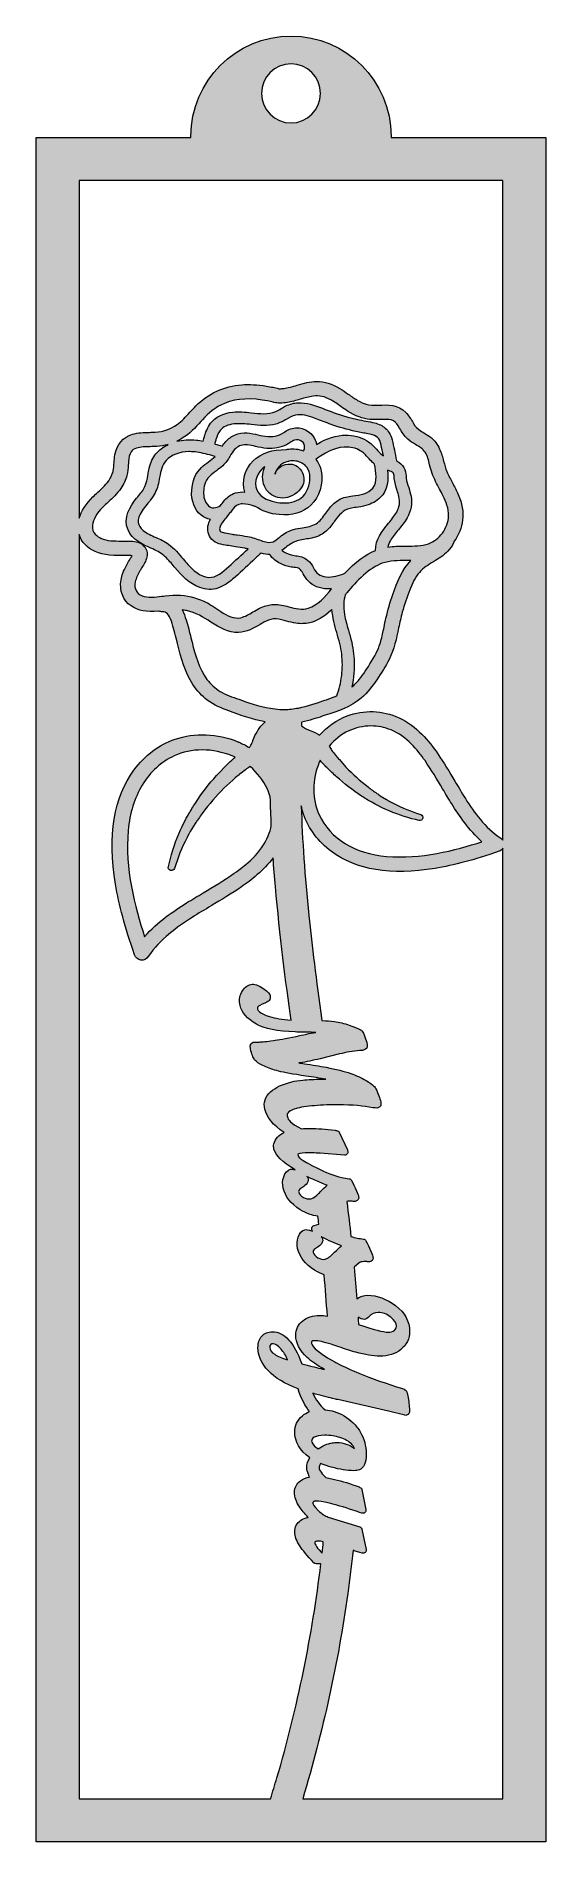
# Model space of a CAD drawing. Extents: x 1269 to 1731, y -1359 to 279.
import ezdxf

# ---------------------------------------------------------------- set-up
doc = ezdxf.new("R2010")
doc.units = 0
doc.header["$MEASUREMENT"] = 0
doc.layers.add('Layer 1', color=7, linetype='Continuous')

msp = doc.modelspace()

# ---------------------------------------------------------------- hatches: boundary and pattern name
at = {"layer": 'Layer 1', "true_color": 0x231f20}
h = msp.add_hatch(color=250, dxfattribs=at)
h.dxf.hatch_style = 2
edge = h.paths.add_edge_path()
edge.add_spline(control_points=[(1590.8, 186.6), (1590.8, 186.6), (1590.8, 187.8), (1590.8, 187.8), (1590.8, 237.9), (1550.1, 278.5), (1500, 278.5), (1449.9, 278.5), (1409.2, 237.9), (1409.2, 187.8), (1409.2, 187.8), (1409.2, 186.6), (1409.2, 186.6), (1409.2, 186.6), (1268.7, 186.6), (1268.7, 186.6), (1268.7, 186.6), (1268.7, -1358.5), (1268.7, -1358.5), (1268.7, -1358.5), (1731.3, -1358.5), (1731.3, -1358.5), (1731.3, -1358.5), (1731.3, 186.6), (1731.3, 186.6), (1731.3, 186.6), (1590.8, 186.6), (1590.8, 186.6)], knot_values=[0, 0, 0, 0, 1, 1, 1, 2, 2, 2, 3, 3, 3, 4, 4, 4, 5, 5, 5, 6, 6, 6, 7, 7, 7, 8, 8, 8, 9, 9, 9, 9], degree=3, periodic=1)
edge = h.paths.add_edge_path()
edge.add_spline(control_points=[(1500, 253.4), (1514.8, 253.4), (1526.8, 241.4), (1526.8, 226.6), (1526.8, 211.8), (1514.8, 199.8), (1500, 199.8), (1485.2, 199.8), (1473.2, 211.8), (1473.2, 226.6), (1473.2, 241.4), (1485.2, 253.4), (1500, 253.4)], knot_values=[0, 0, 0, 0, 1, 1, 1, 2, 2, 2, 3, 3, 3, 4, 4, 4, 4], degree=3, periodic=1)
edge = h.paths.add_edge_path()
edge.add_spline(control_points=[(1481.5, -1319.4), (1481.5, -1319.4), (1307.8, -1319.4), (1307.8, -1319.4), (1307.8, -1319.4), (1307.8, -173.4), (1307.8, -173.4), (1309.1, -177.5), (1311.5, -181.2), (1315, -184.1), (1320.9, -189.1), (1328.5, -191.6), (1339.1, -192.2), (1341.6, -192.3), (1344.1, -192.3), (1346.6, -192.3), (1348.7, -192.3), (1350.7, -192.3), (1352.7, -192.4), (1352.7, -192.4), (1353.3, -192.4), (1353.3, -192.4), (1354.4, -192.4), (1355.3, -192.4), (1355.9, -192.5), (1355.6, -193.1), (1355.2, -193.6), (1355, -194.1), (1354.6, -194.5), (1354.3, -195), (1354.1, -195.4), (1354.1, -195.4), (1353.4, -196.7), (1353.4, -196.7), (1352.4, -198.2), (1351.5, -199.8), (1350.6, -201.4), (1348, -206.3), (1346.5, -210.4), (1345.8, -214.4), (1344.2, -224.2), (1347.5, -233.1), (1354.9, -238.1), (1361.1, -242.4), (1369.2, -243.9), (1379.7, -242.8), (1379.7, -242.8), (1380.1, -242.7), (1380.1, -242.7), (1381.1, -243.2), (1382.2, -243.4), (1383.3, -243.3), (1386.6, -242.8), (1389.3, -245.7), (1391.5, -252), (1393.4, -257.6), (1394.9, -263.6), (1396.3, -269.4), (1396.3, -269.4), (1397, -272.1), (1397, -272.1), (1400.2, -285.3), (1403.8, -298), (1411, -309.3), (1414.8, -315.1), (1419.2, -319.9), (1424, -323.5), (1430.1, -327.9), (1437, -330.8), (1443.5, -333.2), (1454.5, -337.3), (1465.3, -341.1), (1476.5, -343.2), (1473.8, -345.7), (1471.4, -348.4), (1469.5, -351.5), (1467.7, -354.2), (1466.6, -357.1), (1465.5, -359.9), (1465.2, -360.8), (1464.9, -361.6), (1464.6, -362.4), (1464, -363.7), (1463.3, -365), (1462.9, -365.5), (1462.7, -365.7), (1462.5, -365.8), (1462.2, -366.2), (1462.2, -366.2), (1462.1, -366.3), (1462.1, -366.3), (1462, -366.3), (1462, -366.3), (1462, -366.3), (1459, -364.5), (1456, -363), (1452.9, -361.7), (1452.7, -361.6), (1452.5, -361.5), (1452.4, -361.5), (1452.2, -361.4), (1452, -361.3), (1451.8, -361.2), (1433.4, -353.6), (1412.6, -352.8), (1394.8, -358.9), (1380.2, -363.9), (1367.4, -373.5), (1357.5, -386.8), (1339.3, -411.4), (1333.7, -446.2), (1340.8, -490.2), (1343.9, -509.3), (1349.2, -529), (1358, -554.3), (1358.9, -556.9), (1361.1, -558.7), (1363.8, -559.1), (1366.4, -559.4), (1369, -558.2), (1370.5, -555.9), (1381, -540.2), (1396.5, -529.1), (1410.4, -520.4), (1416, -516.8), (1421.8, -513.4), (1427.5, -510), (1436.7, -504.5), (1446.2, -498.9), (1455.1, -492.7), (1463.6, -486.8), (1475.2, -478), (1483.8, -466.3), (1484.4, -475.1), (1485.1, -483.8), (1485.9, -492.5), (1489.7, -536.8), (1495.4, -580.1), (1500, -613.5), (1492, -613), (1485.5, -611.9), (1480.6, -610.3), (1471.5, -607.4), (1469.9, -604.7), (1469.7, -603.6), (1469.4, -602.6), (1469.6, -602), (1469.9, -601.6), (1469.9, -601.5), (1470.4, -600.6), (1473.7, -599.2), (1477.8, -597.5), (1478.9, -596.8), (1479.6, -596.4), (1480.2, -595.8), (1481.8, -594.2), (1481.1, -591.3), (1480.8, -589.9), (1479.6, -588.3), (1474.5, -584.7), (1470.2, -581.6), (1466.7, -580.5), (1463.6, -581.2), (1459.9, -582.1), (1457.1, -584.5), (1455.1, -588.5), (1453.2, -592.2), (1452.8, -596.3), (1453.8, -600.4), (1455.3, -606.8), (1460.3, -612.4), (1468.6, -617.1), (1475.9, -621.3), (1487.4, -623.6), (1503.9, -624.3), (1505.8, -624.4), (1507.8, -624.4), (1509.9, -624.4), (1509.9, -624.4), (1516.8, -624.6), (1516.8, -624.6), (1518.7, -624.6), (1520.6, -624.6), (1522.4, -624.7), (1519.7, -625.1), (1516.9, -625.6), (1514.2, -626.2), (1510.8, -627), (1507.6, -627.7), (1504.7, -628.3), (1495.2, -630.3), (1488.4, -631.5), (1484, -632.1), (1478, -632.9), (1473.7, -633.3), (1471, -633.4), (1466.6, -633.4), (1466.2, -633.5), (1465.7, -633.6), (1464.7, -634), (1462.1, -635.3), (1463.2, -639.7), (1464.3, -644.5), (1465.5, -647.6), (1467, -649.4), (1468.5, -651.3), (1471, -653), (1474.5, -654.8), (1477.9, -656.4), (1482, -657.9), (1487, -659.3), (1491.2, -660.6), (1498.5, -661.9), (1509.1, -663.6), (1509.1, -663.6), (1513.6, -664.2), (1513.6, -664.2), (1520.1, -665.2), (1526.1, -666.2), (1531.6, -667.1), (1530.3, -667.1), (1529, -667.1), (1527.8, -667.1), (1521, -667.2), (1515.5, -667.4), (1510.7, -667.9), (1506.9, -668.3), (1503.6, -668.8), (1500.8, -669.5), (1492.5, -671.5), (1485.9, -674.5), (1481.5, -678.5), (1476.6, -682.9), (1474.8, -688.3), (1476.2, -694.2), (1478, -701.8), (1483.7, -708.7), (1493.7, -715.4), (1491.4, -716.5), (1489.4, -718), (1487.8, -719.7), (1483.9, -723.9), (1483.9, -727.9), (1484.5, -730.5), (1485.8, -736), (1491.9, -742), (1503.8, -749.3), (1501.6, -748.6), (1500.5, -748.6), (1499.6, -748.8), (1496.8, -749.5), (1494.7, -751.7), (1493.4, -755.5), (1492.2, -758.9), (1492.1, -762.3), (1492.9, -765.9), (1494.7, -773.5), (1499.9, -780), (1508.3, -785.4), (1513.8, -788.9), (1519.3, -790.9), (1524.5, -791.3), (1524.8, -793.7), (1525, -796.1), (1525.3, -798.5), (1525.3, -798.5), (1521, -799.6), (1521, -799.6), (1519.5, -799.9), (1518.5, -801.4), (1518.9, -803), (1518.9, -803), (1519.2, -804.5), (1519.2, -804.5), (1519.3, -804.7), (1519.4, -804.9), (1519.4, -805), (1515.5, -803.3), (1513.8, -803.3), (1512.7, -803.6), (1509.9, -804.2), (1507.8, -806.5), (1506.5, -810.3), (1505.3, -813.6), (1505.1, -817.1), (1506, -820.6), (1507.8, -828.2), (1512.9, -834.8), (1521.3, -840.2), (1524.3, -842), (1527.2, -843.5), (1530.1, -844.5), (1531.2, -857), (1532.2, -869.5), (1533, -881.8), (1530.4, -881.4), (1528.2, -881.2), (1526.2, -881.2), (1519.9, -881.2), (1514.6, -882.8), (1510.6, -886.1), (1506.4, -889.4), (1504.3, -893.9), (1504.3, -899.3), (1504.3, -906), (1507.8, -912.8), (1514.8, -919.4), (1518.4, -922.8), (1523.6, -926.4), (1530.4, -930.3), (1526, -929.2), (1520.7, -927.9), (1514.7, -926.4), (1514.7, -926.4), (1509.8, -925.2), (1509.8, -925.2), (1502.7, -905.6), (1493.9, -896.1), (1483.1, -896.1), (1479.1, -896.1), (1475.9, -897.4), (1473.5, -900.1), (1471.2, -902.7), (1470, -906.1), (1470, -910.2), (1470, -917.7), (1473.2, -924.9), (1479.5, -931.6), (1485.4, -937.9), (1494.5, -943.3), (1506.4, -947.7), (1509.4, -956.8), (1512.8, -963.6), (1516.9, -968.5), (1514.4, -969.4), (1512.2, -970.7), (1510.3, -972.3), (1505.7, -976.1), (1503.4, -981.1), (1503.4, -987.2), (1503.4, -995.9), (1508, -1003.6), (1517, -1010.3), (1515.2, -1013.2), (1514.3, -1016.2), (1514.3, -1019.3), (1514.3, -1020.9), (1514.8, -1022.9), (1515.8, -1025.4), (1516.1, -1026.2), (1516.5, -1027), (1516.9, -1027.8), (1513.6, -1028.3), (1510.9, -1029.4), (1508.7, -1031.1), (1505.1, -1033.7), (1503.2, -1037.3), (1503.2, -1041.6), (1503.2, -1045.9), (1504.7, -1050.3), (1507.6, -1054.7), (1509.6, -1057.7), (1512.2, -1060.8), (1515.6, -1064.3), (1513, -1064.8), (1510.8, -1065.7), (1508.9, -1067), (1505.3, -1069.4), (1503.4, -1073.1), (1503.4, -1077.6), (1503.4, -1081.3), (1504.9, -1085.5), (1507.9, -1090), (1510.6, -1094.2), (1514.8, -1099.2), (1520.7, -1105.4), (1521.2, -1105.9), (1522, -1106.3), (1522.7, -1106.3), (1522.7, -1106.3), (1527.1, -1106.3), (1527.1, -1106.3), (1519.4, -1171.2), (1505.9, -1236.6), (1487.2, -1300.6), (1485.3, -1306.9), (1483.4, -1313.2), (1481.5, -1319.4)], knot_values=[0, 0, 0, 0, 1, 1, 1, 2, 2, 2, 3, 3, 3, 4, 4, 4, 5, 5, 5, 6, 6, 6, 7, 7, 7, 8, 8, 8, 9, 9, 9, 10, 10, 10, 11, 11, 11, 12, 12, 12, 13, 13, 13, 14, 14, 14, 15, 15, 15, 16, 16, 16, 17, 17, 17, 18, 18, 18, 19, 19, 19, 20, 20, 20, 21, 21, 21, 22, 22, 22, 23, 23, 23, 24, 24, 24, 25, 25, 25, 26, 26, 26, 27, 27, 27, 28, 28, 28, 29, 29, 29, 30, 30, 30, 31, 31, 31, 32, 32, 32, 33, 33, 33, 34, 34, 34, 35, 35, 35, 36, 36, 36, 37, 37, 37, 38, 38, 38, 39, 39, 39, 40, 40, 40, 41, 41, 41, 42, 42, 42, 43, 43, 43, 44, 44, 44, 45, 45, 45, 46, 46, 46, 47, 47, 47, 48, 48, 48, 49, 49, 49, 50, 50, 50, 51, 51, 51, 52, 52, 52, 53, 53, 53, 54, 54, 54, 55, 55, 55, 56, 56, 56, 57, 57, 57, 58, 58, 58, 59, 59, 59, 60, 60, 60, 61, 61, 61, 62, 62, 62, 63, 63, 63, 64, 64, 64, 65, 65, 65, 66, 66, 66, 67, 67, 67, 68, 68, 68, 69, 69, 69, 70, 70, 70, 71, 71, 71, 72, 72, 72, 73, 73, 73, 74, 74, 74, 75, 75, 75, 76, 76, 76, 77, 77, 77, 78, 78, 78, 79, 79, 79, 80, 80, 80, 81, 81, 81, 82, 82, 82, 83, 83, 83, 84, 84, 84, 85, 85, 85, 86, 86, 86, 87, 87, 87, 88, 88, 88, 89, 89, 89, 90, 90, 90, 91, 91, 91, 92, 92, 92, 93, 93, 93, 94, 94, 94, 95, 95, 95, 96, 96, 96, 97, 97, 97, 98, 98, 98, 99, 99, 99, 100, 100, 100, 101, 101, 101, 102, 102, 102, 103, 103, 103, 104, 104, 104, 105, 105, 105, 106, 106, 106, 107, 107, 107, 108, 108, 108, 109, 109, 109, 110, 110, 110, 111, 111, 111, 112, 112, 112, 113, 113, 113, 114, 114, 114, 115, 115, 115, 116, 116, 116, 117, 117, 117, 118, 118, 118, 119, 119, 119, 120, 120, 120, 121, 121, 121, 122, 122, 122, 123, 123, 123, 124, 124, 124, 125, 125, 125, 126, 126, 126, 127, 127, 127, 128, 128, 128, 129, 129, 129, 129], degree=3, periodic=1)
edge = h.paths.add_edge_path()
edge.add_spline(control_points=[(1557.3, -286.3), (1556.9, -279.8), (1555.8, -273), (1553.7, -265.4), (1553.2, -263.6), (1552.6, -261.7), (1552.1, -259.9), (1550.7, -255.3), (1549.3, -250.5), (1548.5, -245.8), (1547.4, -238.8), (1547.6, -232.9), (1549.3, -228), (1549.8, -227.3), (1550.4, -226.7), (1550.8, -226.1), (1555, -221.1), (1560, -215.3), (1565.7, -210.2), (1571.3, -205.1), (1577.1, -201.5), (1582.8, -199.4), (1589.9, -196.9), (1597.4, -196.9), (1604.7, -196.9), (1606, -196.9), (1607.4, -196.9), (1608.8, -196.9), (1600.7, -205.1), (1596.4, -216.1), (1592.4, -227.6), (1589.9, -234.7), (1587.8, -241.9), (1586.2, -249), (1585.5, -251.7), (1585, -254.5), (1584.4, -257.3), (1583.6, -261.5), (1582.7, -265.9), (1581.5, -270.1), (1579.9, -275.7), (1577.3, -281.4), (1573.2, -288.2), (1569.1, -294.9), (1565.5, -300.1), (1561.9, -304.7), (1559.8, -307.3), (1557.5, -309.7), (1555.1, -311.7), (1557.1, -303.3), (1557.8, -294.8), (1557.3, -286.3)], knot_values=[0, 0, 0, 0, 1, 1, 1, 2, 2, 2, 3, 3, 3, 4, 4, 4, 5, 5, 5, 6, 6, 6, 7, 7, 7, 8, 8, 8, 9, 9, 9, 10, 10, 10, 11, 11, 11, 12, 12, 12, 13, 13, 13, 14, 14, 14, 15, 15, 15, 16, 16, 16, 17, 17, 17, 17], degree=3, periodic=1)
edge = h.paths.add_edge_path()
edge.add_spline(control_points=[(1390.7, -477.8), (1392.1, -478.2), (1393.7, -477.4), (1394.2, -476), (1397.2, -466.8), (1400.7, -457.1), (1405.7, -448.1), (1405.7, -448.1), (1407.4, -444.8), (1407.4, -444.8), (1407.8, -444), (1408.2, -443.3), (1408.6, -442.6), (1408.6, -442.6), (1413.1, -435.3), (1413.1, -435.3), (1413.8, -434.2), (1414.5, -433.2), (1415.2, -432.2), (1417.4, -429), (1419.4, -425.9), (1421.8, -423), (1428.1, -414.9), (1434.8, -407.4), (1441.7, -400.9), (1441.7, -400.9), (1447.2, -395.9), (1447.2, -395.9), (1447.2, -395.9), (1448.7, -394.6), (1448.7, -394.6), (1450.1, -393.4), (1451.5, -392.2), (1452.9, -391.1), (1452.9, -391.1), (1453.4, -390.7), (1453.4, -390.7), (1455.1, -389.3), (1456.9, -387.9), (1458.7, -386.6), (1460, -385.6), (1461.4, -384.6), (1462.8, -383.7), (1469.5, -389.3), (1474.7, -396), (1478.4, -403.7), (1479.5, -406.2), (1480.5, -408.7), (1481.2, -411.2), (1481.4, -419.9), (1481.8, -428.7), (1482.1, -437.3), (1481.5, -440.4), (1480.6, -443.4), (1479.4, -446.4), (1473, -462.1), (1458.7, -473.3), (1448.5, -480.4), (1439.4, -486.8), (1429.7, -492.6), (1420.3, -498.2), (1415.3, -501.2), (1410.2, -504.2), (1405.2, -507.3), (1393.5, -514.6), (1378.9, -524.5), (1367.1, -537.9), (1358.2, -510.7), (1349.2, -476.1), (1352.3, -441.7), (1353.7, -425.9), (1358, -412), (1365, -400.4), (1372.3, -388.5), (1382.3, -379.4), (1394, -374), (1401.8, -370.4), (1410.5, -368.6), (1419.5, -368.6), (1428.6, -368.6), (1438, -370.5), (1447.1, -374.1), (1447.8, -374.5), (1448.5, -374.8), (1449.3, -375.2), (1447.3, -376.9), (1445.4, -378.6), (1443.5, -380.4), (1441.9, -381.9), (1440.4, -383.4), (1438.9, -384.9), (1438.9, -384.9), (1436, -388), (1436, -388), (1434.8, -389.2), (1433.6, -390.5), (1432.4, -391.8), (1425.5, -399.4), (1419.1, -407.8), (1413.2, -416.8), (1411, -420.1), (1409, -423.5), (1407.1, -426.8), (1406.4, -428), (1405.8, -429.2), (1405, -430.5), (1405, -430.5), (1401, -438.5), (1401, -438.5), (1400.6, -439.3), (1400.2, -440.2), (1399.8, -441.1), (1399.8, -441.1), (1398.3, -444.6), (1398.3, -444.6), (1393.9, -454.4), (1391.1, -464.7), (1388.7, -474.4), (1388.3, -475.9), (1389.2, -477.4), (1390.7, -477.8)], knot_values=[0, 0, 0, 0, 1, 1, 1, 2, 2, 2, 3, 3, 3, 4, 4, 4, 5, 5, 5, 6, 6, 6, 7, 7, 7, 8, 8, 8, 9, 9, 9, 10, 10, 10, 11, 11, 11, 12, 12, 12, 13, 13, 13, 14, 14, 14, 15, 15, 15, 16, 16, 16, 17, 17, 17, 18, 18, 18, 19, 19, 19, 20, 20, 20, 21, 21, 21, 22, 22, 22, 23, 23, 23, 24, 24, 24, 25, 25, 25, 26, 26, 26, 27, 27, 27, 28, 28, 28, 29, 29, 29, 30, 30, 30, 31, 31, 31, 32, 32, 32, 33, 33, 33, 34, 34, 34, 35, 35, 35, 36, 36, 36, 37, 37, 37, 38, 38, 38, 39, 39, 39, 40, 40, 40, 40], degree=3, periodic=1)
edge = h.paths.add_edge_path()
edge.add_spline(control_points=[(1454.4, -323.3), (1454.4, -323.3), (1452.6, -322.7), (1452.6, -322.7), (1446.9, -320.7), (1440.9, -318.5), (1435.7, -315.5), (1431.1, -312.9), (1427.1, -309.2), (1423.7, -304.6), (1416.5, -294.8), (1413.1, -282.6), (1410.2, -271), (1410.2, -271), (1409.2, -267), (1409.2, -267), (1407.9, -261.6), (1406.5, -256), (1404.8, -250.6), (1403.9, -247.7), (1402.8, -244.6), (1401.2, -241.6), (1402.5, -241.8), (1403.9, -242), (1405.1, -242.3), (1413.5, -244), (1420.6, -248.4), (1427.2, -252.7), (1435.1, -257.8), (1443.1, -262.4), (1452.5, -262.1), (1459.9, -261.8), (1466.1, -258.2), (1472.1, -254.8), (1472.1, -254.8), (1473.5, -254), (1473.5, -254), (1476, -252.5), (1478.7, -251.1), (1481.6, -250.3), (1484.9, -249.3), (1488.4, -249.9), (1491.4, -250.6), (1492.9, -251), (1494.4, -251.4), (1495.9, -251.8), (1498.7, -252.5), (1501.5, -253.3), (1504.5, -253.8), (1508.8, -254.4), (1512.8, -254.2), (1517, -253.3), (1523.4, -251.8), (1529.5, -248.3), (1536.2, -242.3), (1536.5, -242), (1536.8, -241.7), (1537.2, -241.4), (1537.7, -248.7), (1539.6, -255.8), (1541.5, -262.2), (1543.4, -268.9), (1545.3, -275.2), (1546, -281.9), (1546.8, -288.3), (1546.8, -294.8), (1546, -301.2), (1545.2, -307.5), (1543.7, -313.7), (1541.5, -319.6), (1538.3, -320.9), (1535.1, -322), (1532.1, -323.1), (1532.1, -323.1), (1530.8, -323.5), (1530.8, -323.5), (1523, -326.2), (1514.9, -329), (1506.8, -330.6), (1502.2, -331.4), (1498, -331.9), (1494, -331.9), (1491.1, -331.9), (1488.3, -331.8), (1485.6, -331.4), (1485.6, -331.4), (1485.6, -331.4), (1485.6, -331.4), (1474.7, -330.2), (1464.2, -326.8), (1454.4, -323.3)], knot_values=[0, 0, 0, 0, 1, 1, 1, 2, 2, 2, 3, 3, 3, 4, 4, 4, 5, 5, 5, 6, 6, 6, 7, 7, 7, 8, 8, 8, 9, 9, 9, 10, 10, 10, 11, 11, 11, 12, 12, 12, 13, 13, 13, 14, 14, 14, 15, 15, 15, 16, 16, 16, 17, 17, 17, 18, 18, 18, 19, 19, 19, 20, 20, 20, 21, 21, 21, 22, 22, 22, 23, 23, 23, 24, 24, 24, 25, 25, 25, 26, 26, 26, 27, 27, 27, 28, 28, 28, 29, 29, 29, 30, 30, 30, 30], degree=3, periodic=1)
edge = h.paths.add_edge_path()
edge.add_spline(control_points=[(1532, -211.7), (1529, -211.4), (1526.7, -210.6), (1524.9, -209.3), (1523, -207.9), (1521.7, -205.8), (1520.5, -203.6), (1519.1, -201.2), (1517.5, -198.6), (1515.1, -196.5), (1511.8, -193.6), (1507.8, -192.9), (1504.3, -192.5), (1500.6, -192), (1497.8, -191.3), (1495.4, -190), (1493.6, -189), (1492.4, -188.3), (1491.6, -187.7), (1493.3, -186.6), (1494.8, -185.4), (1496.3, -184.3), (1496.3, -184.3), (1497.4, -183.4), (1497.4, -183.4), (1500.6, -181), (1503.5, -179.6), (1506.8, -178.8), (1508.8, -178.3), (1510.8, -178), (1512.9, -177.6), (1514.9, -177.3), (1516.9, -177), (1518.8, -176.6), (1523.7, -175.5), (1527.6, -173.7), (1530.7, -171.2), (1534.1, -168.5), (1536.7, -165.2), (1538.8, -162.4), (1538.8, -162.4), (1539.6, -161.2), (1539.6, -161.2), (1543.5, -155.9), (1547.3, -150.9), (1553.6, -149.6), (1555.4, -149.3), (1557.2, -149), (1559, -148.8), (1561.9, -148.4), (1565, -148), (1568, -147.1), (1573.2, -145.6), (1577.6, -143.2), (1580.9, -139.9), (1587.9, -133), (1588.5, -123.5), (1587.6, -115.1), (1587.6, -115.1), (1588.4, -115.4), (1588.4, -115.4), (1590, -115.9), (1591.8, -116.5), (1592.7, -117.4), (1593.4, -118.1), (1593.5, -119.2), (1593.6, -120.9), (1593.6, -121.5), (1593.6, -122), (1593.7, -122.6), (1594.1, -126.4), (1595.2, -129.9), (1596.3, -133.3), (1596.8, -135.1), (1597.4, -137), (1597.9, -138.8), (1599.1, -143.9), (1598.5, -148.4), (1595.9, -153), (1593.9, -156.4), (1591.3, -159.6), (1588.5, -163.1), (1582.6, -170.3), (1576.5, -177.7), (1576.6, -187.8), (1567.3, -191.6), (1558.4, -198.1), (1548.9, -208.4), (1543.6, -210.3), (1537.7, -212.4), (1532, -211.7)], knot_values=[0, 0, 0, 0, 1, 1, 1, 2, 2, 2, 3, 3, 3, 4, 4, 4, 5, 5, 5, 6, 6, 6, 7, 7, 7, 8, 8, 8, 9, 9, 9, 10, 10, 10, 11, 11, 11, 12, 12, 12, 13, 13, 13, 14, 14, 14, 15, 15, 15, 16, 16, 16, 17, 17, 17, 18, 18, 18, 19, 19, 19, 20, 20, 20, 21, 21, 21, 22, 22, 22, 23, 23, 23, 24, 24, 24, 25, 25, 25, 26, 26, 26, 27, 27, 27, 28, 28, 28, 29, 29, 29, 30, 30, 30, 30], degree=3, periodic=1)
edge = h.paths.add_edge_path()
edge.add_spline(control_points=[(1479.2, -134.6), (1482.9, -138.8), (1488.7, -140.8), (1494.6, -140.1), (1500.9, -139.3), (1507, -135.2), (1509.9, -130), (1512.2, -126), (1512.3, -121.5), (1510.4, -117.3), (1508.3, -112.8), (1504.1, -109.7), (1499.4, -109.4), (1493.7, -108.9), (1487.7, -112.6), (1485.7, -117.8), (1485.6, -118), (1485.6, -118.2), (1485.5, -118.5), (1485.7, -117.7), (1485.9, -116.9), (1486.2, -116.1), (1488.1, -111.7), (1492, -108.4), (1497, -107.1), (1497.5, -107.1), (1497.9, -107), (1498.3, -106.8), (1500.4, -106.5), (1502.4, -106.4), (1504.4, -106.7), (1505.9, -107), (1507.4, -107.4), (1508.9, -108.1), (1509.2, -108.3), (1509.6, -108.4), (1509.9, -108.6), (1511.8, -109.6), (1513.3, -110.8), (1514.5, -112.3), (1516.3, -114.7), (1517.1, -117.8), (1517.1, -121.9), (1517.1, -127.9), (1514.9, -135.9), (1508.9, -140.3), (1504.1, -143.8), (1497.4, -145.3), (1490, -144.5), (1484.8, -143.9), (1475.4, -142.1), (1470.6, -135.6), (1465.4, -128.6), (1468.2, -119.2), (1473.5, -114), (1474.3, -113.2), (1475.3, -112.4), (1476.3, -111.7), (1475.3, -114), (1474.7, -116.4), (1474.4, -118.9), (1473.8, -124.9), (1475.5, -130.5), (1479.2, -134.6)], knot_values=[0, 0, 0, 0, 1, 1, 1, 2, 2, 2, 3, 3, 3, 4, 4, 4, 5, 5, 5, 6, 6, 6, 7, 7, 7, 8, 8, 8, 9, 9, 9, 10, 10, 10, 11, 11, 11, 12, 12, 12, 13, 13, 13, 14, 14, 14, 15, 15, 15, 16, 16, 16, 17, 17, 17, 18, 18, 18, 19, 19, 19, 20, 20, 20, 21, 21, 21, 21], degree=3, periodic=1)
edge = h.paths.add_edge_path()
edge.add_spline(control_points=[(1504.2, -76.6), (1499.6, -76.9), (1496.2, -78.9), (1493.4, -80.9), (1490.9, -82.5), (1488.4, -83.6), (1485.7, -84), (1479.7, -85.1), (1473.5, -83.8), (1467.7, -82.4), (1461.6, -81), (1453.5, -79.9), (1445.8, -84.8), (1442.9, -86.6), (1440.3, -89.2), (1438.2, -92.3), (1438, -92.7), (1437.8, -93), (1437.5, -93.3), (1435.5, -92.4), (1433.3, -91.9), (1431.3, -91.4), (1431.2, -91.3), (1431, -91.3), (1430.8, -91.2), (1431, -90.2), (1431.3, -89), (1431.7, -87.8), (1431.7, -87.8), (1431.9, -87.1), (1431.9, -87.1), (1432.7, -84.6), (1433.8, -81.4), (1435.7, -79), (1438.4, -75.6), (1442.7, -73.6), (1448.5, -73.1), (1453.5, -72.5), (1458.6, -73.1), (1463.9, -73.6), (1471.2, -74.4), (1478.7, -75.2), (1486.3, -73.2), (1489.7, -72.3), (1492.7, -70.5), (1495.5, -68.9), (1498.4, -67.3), (1501.1, -65.7), (1504, -65.1), (1509.5, -63.8), (1515.5, -65.6), (1521.2, -67.7), (1523.3, -68.5), (1525.4, -69.3), (1527.6, -70.2), (1532.1, -71.9), (1536.9, -73.8), (1541.7, -75.3), (1549.1, -77.7), (1556.9, -79.6), (1564.7, -81.1), (1565.6, -81.2), (1566.4, -81.4), (1567.2, -81.5), (1574.1, -82.6), (1578.7, -83.7), (1580.5, -88.2), (1581.6, -90.8), (1582.1, -93.5), (1582.7, -96.5), (1582.7, -96.5), (1583.8, -102), (1583.8, -102), (1583.5, -101.8), (1583.2, -101.5), (1582.9, -101.3), (1581, -99.8), (1579.3, -98), (1577.5, -96), (1575.4, -93.7), (1573.2, -91.3), (1570.4, -89.3), (1565.3, -85.7), (1559.1, -83.6), (1552, -83.2), (1551.3, -83.2), (1550.6, -83.2), (1549.9, -83.2), (1541.3, -83.2), (1532.7, -85.9), (1523.2, -91.7), (1523.1, -90.8), (1522.8, -89.8), (1522.5, -88.9), (1520.2, -81.4), (1512.6, -76.3), (1504.2, -76.6)], knot_values=[0, 0, 0, 0, 1, 1, 1, 2, 2, 2, 3, 3, 3, 4, 4, 4, 5, 5, 5, 6, 6, 6, 7, 7, 7, 8, 8, 8, 9, 9, 9, 10, 10, 10, 11, 11, 11, 12, 12, 12, 13, 13, 13, 14, 14, 14, 15, 15, 15, 16, 16, 16, 17, 17, 17, 18, 18, 18, 19, 19, 19, 20, 20, 20, 21, 21, 21, 22, 22, 22, 23, 23, 23, 24, 24, 24, 25, 25, 25, 26, 26, 26, 27, 27, 27, 28, 28, 28, 29, 29, 29, 30, 30, 30, 31, 31, 31, 32, 32, 32, 32], degree=3, periodic=1)
edge = h.paths.add_edge_path()
edge.add_spline(control_points=[(1432.3, -115.5), (1434.2, -114.1), (1436.2, -112.6), (1438.1, -110.9), (1440.9, -108.4), (1442.7, -105.4), (1444.5, -102.5), (1445.8, -100.3), (1447.1, -98.1), (1448.8, -96.3), (1451.4, -93.5), (1455, -91.9), (1458.8, -91.9), (1459.3, -91.9), (1459.9, -92), (1460.4, -92), (1462.9, -92.3), (1465.3, -92.9), (1467.8, -93.4), (1471.1, -94.2), (1474.5, -94.9), (1478.1, -95.2), (1484.8, -95.6), (1490.8, -94.5), (1495.8, -92), (1497, -91.4), (1498.1, -90.7), (1499.2, -89.9), (1500.6, -88.9), (1502, -88), (1503.3, -87.7), (1505.4, -87.1), (1508, -87.6), (1509.8, -88.9), (1511.5, -90.1), (1512.6, -92.3), (1512.4, -94.5), (1512.4, -95.4), (1512.1, -96.5), (1511.2, -97.4), (1507, -95.8), (1502.4, -95.3), (1497.9, -95.9), (1497.2, -96), (1496.5, -96.1), (1495.8, -96.3), (1482.9, -96.1), (1472.8, -99.5), (1465.7, -106.5), (1458, -114.1), (1455.2, -125.3), (1458.2, -134.8), (1452, -134.4), (1447, -135.8), (1443, -139.1), (1440.2, -141.5), (1437.9, -144.5), (1436, -147), (1434, -148.1), (1431.9, -149.1), (1430, -149.2), (1428.3, -149.2), (1426.7, -148.5), (1425.2, -147.3), (1421.2, -143.9), (1420.6, -138.5), (1420.7, -134.5), (1420.8, -130.5), (1421.9, -124.7), (1426, -120.6), (1427.8, -118.7), (1430, -117.2), (1432.3, -115.5)], knot_values=[0, 0, 0, 0, 1, 1, 1, 2, 2, 2, 3, 3, 3, 4, 4, 4, 5, 5, 5, 6, 6, 6, 7, 7, 7, 8, 8, 8, 9, 9, 9, 10, 10, 10, 11, 11, 11, 12, 12, 12, 13, 13, 13, 14, 14, 14, 15, 15, 15, 16, 16, 16, 17, 17, 17, 18, 18, 18, 19, 19, 19, 20, 20, 20, 21, 21, 21, 22, 22, 22, 23, 23, 23, 24, 24, 24, 24], degree=3, periodic=1)
edge = h.paths.add_edge_path()
edge.add_spline(control_points=[(1437.5, -162.8), (1439.5, -159.9), (1441.9, -156.9), (1444.3, -154.1), (1445.2, -153), (1446.1, -151.8), (1447, -150.7), (1449.4, -147.7), (1451.6, -145.8), (1455.1, -145.6), (1455.4, -145.6), (1455.8, -145.5), (1456.1, -145.5), (1459.4, -145.5), (1463, -146.6), (1466.5, -147.6), (1466.9, -147.8), (1467.4, -147.8), (1467.8, -147.8), (1473.4, -151.9), (1480.9, -154.6), (1489.2, -155.3), (1500.9, -156.4), (1511.1, -153.3), (1518.1, -146.7), (1525.8, -139.4), (1529.6, -126.9), (1527.4, -115.7), (1526.6, -111.8), (1525, -108.3), (1522.5, -105.2), (1529.9, -99.8), (1538.5, -94.7), (1548.3, -94.1), (1553.8, -93.8), (1558.9, -94.9), (1562.9, -97.3), (1565.6, -98.9), (1567.7, -101.3), (1570, -103.8), (1571.3, -105.2), (1572.6, -106.6), (1574, -108), (1574.5, -108.5), (1575.1, -109), (1575.8, -109.5), (1577.1, -116.7), (1578.8, -125.6), (1574.2, -131.2), (1570.1, -136.2), (1562.9, -137.5), (1556, -138.3), (1551.8, -138.8), (1547.4, -139.6), (1543.4, -141.9), (1540.6, -143.5), (1537.9, -145.9), (1535.2, -149.1), (1533.9, -150.7), (1532.7, -152.4), (1531.5, -154), (1528.8, -157.8), (1526.3, -161.3), (1522.7, -163.5), (1519.2, -165.8), (1514.9, -166.5), (1510.3, -167.2), (1507.6, -167.6), (1505, -168), (1502.4, -168.7), (1498.7, -169.8), (1495.2, -171.6), (1491.5, -174.3), (1490.9, -174.7), (1490.2, -175.3), (1489.5, -175.8), (1487.6, -177.4), (1485.7, -178.9), (1483.7, -179.8), (1481.2, -180.9), (1478.4, -180.7), (1474.2, -179.2), (1474.2, -179.2), (1472.8, -178.8), (1472.8, -178.8), (1468.9, -177.4), (1464.9, -175.9), (1460.6, -175.1), (1457.4, -174.5), (1454.2, -174), (1451.1, -173.6), (1449.5, -173.4), (1448, -173.2), (1446.5, -173), (1444.8, -172.7), (1442.6, -172.3), (1440.4, -171.8), (1440.4, -171.8), (1439.7, -171.7), (1439.7, -171.7), (1438.3, -171.4), (1436.5, -171), (1435.8, -170.2), (1434.1, -168.1), (1436.9, -163.7), (1437.5, -162.8)], knot_values=[0, 0, 0, 0, 1, 1, 1, 2, 2, 2, 3, 3, 3, 4, 4, 4, 5, 5, 5, 6, 6, 6, 7, 7, 7, 8, 8, 8, 9, 9, 9, 10, 10, 10, 11, 11, 11, 12, 12, 12, 13, 13, 13, 14, 14, 14, 15, 15, 15, 16, 16, 16, 17, 17, 17, 18, 18, 18, 19, 19, 19, 20, 20, 20, 21, 21, 21, 22, 22, 22, 23, 23, 23, 24, 24, 24, 25, 25, 25, 26, 26, 26, 27, 27, 27, 28, 28, 28, 29, 29, 29, 30, 30, 30, 31, 31, 31, 32, 32, 32, 33, 33, 33, 34, 34, 34, 35, 35, 35, 35], degree=3, periodic=1)
edge = h.paths.add_edge_path()
edge.add_spline(control_points=[(1604.6, -183.8), (1604.6, -183.8), (1602.7, -183.8), (1602.7, -183.8), (1598, -183.8), (1592.9, -184), (1587.9, -184.8), (1588.8, -180.5), (1591.4, -176.7), (1593.5, -174), (1594.7, -172.4), (1596, -170.8), (1597.4, -169.2), (1600.2, -165.8), (1603.1, -162.2), (1605.4, -158.2), (1608.9, -152), (1610.2, -145.2), (1608.9, -138.6), (1608.4, -135.9), (1607.6, -133.3), (1606.8, -130.8), (1605.8, -127.8), (1604.9, -125), (1604.6, -122.2), (1604.5, -121.5), (1604.4, -120.8), (1604.4, -120.1), (1604.2, -117.7), (1604, -115), (1602.5, -112.5), (1601.1, -110.1), (1598.8, -108.1), (1595.9, -106.7), (1595.9, -106.7), (1595.8, -106.1), (1595.8, -106.1), (1595.1, -102.9), (1594.4, -99.8), (1593.8, -96.6), (1593.8, -96.6), (1593.3, -94.3), (1593.3, -94.3), (1592.7, -91.4), (1592.1, -88.3), (1591.1, -85.4), (1589.6, -81.3), (1587.4, -78.2), (1584.5, -76), (1581.7, -74), (1578.4, -72.7), (1574.1, -71.7), (1571.4, -71.1), (1568.7, -70.6), (1566, -70.1), (1560.9, -69.1), (1555.6, -68.1), (1550.6, -66.7), (1542.8, -64.5), (1535.1, -61.5), (1528.5, -58.9), (1521.6, -56.2), (1514.2, -53.5), (1506.4, -53.8), (1502.7, -54), (1498.9, -55), (1495.3, -56.8), (1493.9, -57.5), (1492.5, -58.3), (1491.1, -59.1), (1489.4, -60.1), (1487.9, -61.1), (1486.2, -61.8), (1479.3, -64.7), (1471.8, -63.8), (1463.8, -62.9), (1458.3, -62.3), (1452.7, -61.7), (1447.2, -62.3), (1438.3, -63.3), (1431.3, -66.8), (1427, -72.5), (1424, -76.4), (1422.5, -80.9), (1421.4, -84.4), (1421, -85.6), (1420.6, -87.1), (1420.3, -88.6), (1418.1, -88.2), (1416.1, -87.9), (1414.1, -87.7), (1407.7, -87), (1401.8, -87.4), (1396.4, -88.8), (1398, -88), (1399.7, -87.1), (1401.3, -86.1), (1408, -82.1), (1413.2, -76.5), (1418.2, -71), (1418.2, -71), (1419.8, -69.2), (1419.8, -69.2), (1425.6, -62.9), (1430.7, -58.8), (1436.3, -55.9), (1446.4, -50.7), (1459, -49.2), (1473.8, -51.4), (1477, -51.9), (1480.4, -52.5), (1483.8, -53.3), (1483.8, -53.3), (1484.5, -53.5), (1484.5, -53.5), (1486.2, -53.9), (1488, -54.3), (1490.1, -54.3), (1492.3, -54.2), (1494.5, -53.9), (1496.7, -53.6), (1500.7, -52.9), (1504.5, -51.8), (1508.3, -50.7), (1512.3, -49.5), (1516.2, -48.4), (1520.2, -47.9), (1525.4, -47.1), (1530.6, -48.2), (1536, -51.2), (1539.2, -52.9), (1542.2, -55), (1545.3, -57.3), (1547.3, -58.7), (1549.3, -60.1), (1551.4, -61.4), (1558.5, -66), (1565.1, -68.4), (1571.6, -69), (1574.8, -69.2), (1577.9, -69.1), (1581, -69), (1582, -69), (1583.1, -68.9), (1584.1, -68.9), (1587.2, -68.9), (1590.5, -68.9), (1593, -70.3), (1595.3, -71.6), (1596.9, -74.2), (1598.5, -76.9), (1600.4, -80.2), (1602.6, -83.9), (1606, -86.9), (1608.2, -88.8), (1610.7, -90.3), (1613, -91.7), (1616.5, -93.8), (1619.8, -95.7), (1621.8, -98.8), (1623.9, -102.1), (1624.8, -106), (1625.8, -110.2), (1626.5, -112.7), (1627.1, -115.4), (1628.1, -117.9), (1629.9, -122.9), (1632.4, -127.6), (1634.8, -132.1), (1635.9, -134.2), (1637.1, -136.3), (1638.1, -138.4), (1640.5, -143.3), (1643.2, -149.7), (1643, -156.5), (1642.8, -161.8), (1640.8, -167.4), (1637.4, -172), (1634, -176.5), (1629.6, -179.9), (1624.8, -181.7), (1618.4, -183.8), (1611.4, -183.8), (1604.6, -183.8)], knot_values=[0, 0, 0, 0, 1, 1, 1, 2, 2, 2, 3, 3, 3, 4, 4, 4, 5, 5, 5, 6, 6, 6, 7, 7, 7, 8, 8, 8, 9, 9, 9, 10, 10, 10, 11, 11, 11, 12, 12, 12, 13, 13, 13, 14, 14, 14, 15, 15, 15, 16, 16, 16, 17, 17, 17, 18, 18, 18, 19, 19, 19, 20, 20, 20, 21, 21, 21, 22, 22, 22, 23, 23, 23, 24, 24, 24, 25, 25, 25, 26, 26, 26, 27, 27, 27, 28, 28, 28, 29, 29, 29, 30, 30, 30, 31, 31, 31, 32, 32, 32, 33, 33, 33, 34, 34, 34, 35, 35, 35, 36, 36, 36, 37, 37, 37, 38, 38, 38, 39, 39, 39, 40, 40, 40, 41, 41, 41, 42, 42, 42, 43, 43, 43, 44, 44, 44, 45, 45, 45, 46, 46, 46, 47, 47, 47, 48, 48, 48, 49, 49, 49, 50, 50, 50, 51, 51, 51, 52, 52, 52, 53, 53, 53, 54, 54, 54, 55, 55, 55, 56, 56, 56, 57, 57, 57, 58, 58, 58, 59, 59, 59, 60, 60, 60, 61, 61, 61, 61], degree=3, periodic=1)
edge = h.paths.add_edge_path()
edge.add_spline(control_points=[(1407.4, -98.2), (1407.6, -98.2), (1407.8, -98.2), (1408, -98.2), (1412.3, -98.2), (1416.9, -98.9), (1422.5, -100.3), (1424.9, -100.8), (1427.5, -101.5), (1430.1, -102.4), (1430.4, -102.5), (1430.7, -102.6), (1431.1, -102.6), (1429.3, -104.4), (1427.3, -105.8), (1425.1, -107.4), (1423, -109), (1420.7, -110.6), (1418.7, -112.6), (1413.5, -117.5), (1410.5, -124.7), (1409.9, -133.3), (1409.3, -142.9), (1412.5, -151.1), (1418.6, -155.9), (1421.1, -157.8), (1423.9, -159.1), (1426.8, -159.7), (1426.1, -161), (1425.5, -162.4), (1425.1, -163.9), (1423.6, -169), (1424.8, -174.3), (1428.1, -177.8), (1431.7, -181.6), (1437.3, -182.5), (1441.9, -183.2), (1441.9, -183.2), (1443.2, -183.4), (1443.2, -183.4), (1445.3, -183.8), (1447.5, -184.1), (1449.7, -184.4), (1452.4, -184.8), (1455.3, -185.2), (1458.1, -185.7), (1459.1, -185.9), (1460, -186.1), (1461, -186.4), (1455.1, -191.7), (1449.3, -197.1), (1443.5, -202.4), (1438.3, -207.2), (1432.3, -212.7), (1425.3, -212.2), (1417.4, -211.6), (1410.8, -205.2), (1406.5, -200.4), (1405, -198.8), (1403.6, -197.1), (1402.2, -195.5), (1398.2, -190.7), (1394.1, -185.8), (1388.9, -182), (1385.3, -179.4), (1381.3, -177.6), (1377.5, -176), (1373.2, -174.1), (1369.2, -172.4), (1365.9, -169.6), (1363.2, -167.3), (1361.6, -164.9), (1361.4, -162.3), (1361.1, -159.3), (1362.2, -155.9), (1364.9, -151.8), (1366.2, -149.8), (1367.7, -147.9), (1369.4, -145.9), (1370.4, -144.6), (1371.6, -143.3), (1372.6, -141.9), (1375.9, -137.5), (1378, -133.4), (1379.2, -128.9), (1379.9, -126.4), (1380.4, -123.9), (1380.8, -121.5), (1381.9, -115.7), (1382.9, -110.3), (1386.7, -106.1), (1391.4, -101.2), (1398.9, -98.3), (1407.4, -98.2)], knot_values=[0, 0, 0, 0, 1, 1, 1, 2, 2, 2, 3, 3, 3, 4, 4, 4, 5, 5, 5, 6, 6, 6, 7, 7, 7, 8, 8, 8, 9, 9, 9, 10, 10, 10, 11, 11, 11, 12, 12, 12, 13, 13, 13, 14, 14, 14, 15, 15, 15, 16, 16, 16, 17, 17, 17, 18, 18, 18, 19, 19, 19, 20, 20, 20, 21, 21, 21, 22, 22, 22, 23, 23, 23, 24, 24, 24, 25, 25, 25, 26, 26, 26, 27, 27, 27, 28, 28, 28, 29, 29, 29, 30, 30, 30, 31, 31, 31, 31], degree=3, periodic=1)
edge = h.paths.add_edge_path()
edge.add_spline(control_points=[(1386.6, -92.7), (1382.5, -95), (1379, -98), (1376.5, -101.5), (1373.8, -105.2), (1372.1, -109.5), (1370.9, -115.1), (1370.6, -116.6), (1370.3, -118), (1370.1, -119.5), (1369.5, -123.1), (1368.9, -126.5), (1367.5, -129.7), (1365.9, -133), (1363.5, -136), (1361, -139.1), (1361, -139.1), (1359.9, -140.4), (1359.9, -140.4), (1354.2, -147.5), (1347.2, -158.2), (1352.1, -169.2), (1356.1, -178.2), (1365, -182.1), (1372.8, -185.6), (1372.8, -185.6), (1374.5, -186.4), (1374.5, -186.4), (1379.2, -188.4), (1382.8, -190.7), (1385.8, -193.5), (1388.8, -196.3), (1391.5, -199.5), (1394.1, -202.6), (1394.1, -202.6), (1394.7, -203.3), (1394.7, -203.3), (1400.9, -210.6), (1407.7, -218), (1417.2, -221.4), (1422.8, -223.4), (1428.5, -223.6), (1433.7, -221.9), (1439.2, -220.1), (1443.6, -216.7), (1446.9, -213.9), (1453.2, -208.5), (1459.4, -202.7), (1465.3, -197.1), (1467.8, -194.8), (1470.3, -192.5), (1472.8, -190.2), (1475.7, -191), (1478.3, -191.5), (1480.8, -191.4), (1482.7, -195.1), (1486.9, -197.9), (1490.4, -199.7), (1493.5, -201.2), (1496.8, -202.3), (1500.1, -202.8), (1500.9, -203), (1501.8, -203.1), (1502.7, -203.2), (1504.6, -203.4), (1506.5, -203.5), (1507.7, -204.4), (1508.9, -205.3), (1509.8, -206.9), (1510.7, -208.4), (1510.7, -208.4), (1511, -208.9), (1511, -208.9), (1512.3, -211.1), (1513.7, -213.6), (1515.8, -215.6), (1519.8, -219.9), (1525.9, -222.4), (1532.9, -222.7), (1534.2, -222.7), (1535.5, -222.7), (1536.9, -222.6), (1530.8, -230), (1524.3, -237.2), (1515.7, -240.1), (1509.9, -242), (1504.2, -240.5), (1498.1, -238.9), (1498.1, -238.9), (1496.2, -238.3), (1496.2, -238.3), (1492.2, -237.3), (1487.4, -236.3), (1482.6, -236.9), (1479, -237.2), (1475.5, -238.3), (1471.5, -240.2), (1469.5, -241.2), (1467.5, -242.4), (1465.5, -243.5), (1461.8, -245.7), (1458.4, -247.7), (1454.5, -248.7), (1448.4, -250.2), (1442.2, -246.8), (1436.4, -243.1), (1435.1, -242.3), (1433.9, -241.5), (1432.7, -240.7), (1430.4, -239.2), (1428, -237.6), (1425.6, -236.2), (1421.7, -234), (1417.4, -232.1), (1412.6, -230.7), (1404.5, -228.2), (1395.4, -227.6), (1385.8, -228.9), (1384.8, -229), (1383.8, -229.1), (1382.8, -229.2), (1376.7, -230.1), (1370.2, -231), (1364.8, -228.8), (1362.2, -227.6), (1360.3, -226.1), (1359.4, -224.2), (1358.3, -222.2), (1358.1, -219.4), (1358.7, -216.3), (1359.4, -212.8), (1361.1, -209.4), (1362.9, -206.3), (1363.4, -205.3), (1364.1, -204.3), (1364.7, -203.3), (1366.5, -200.4), (1368.4, -197.4), (1369.2, -193.9), (1370.5, -188.5), (1367.8, -183.2), (1362.5, -180.9), (1358.7, -179.3), (1354.3, -179.3), (1350.6, -179.2), (1350.6, -179.2), (1349.2, -179.2), (1349.2, -179.2), (1348.1, -179.2), (1347.1, -179.2), (1346, -179.2), (1339.7, -179.2), (1333.1, -179.3), (1327.5, -176.7), (1324.9, -175.5), (1318.9, -171.9), (1319.8, -164.9), (1320.4, -159.7), (1323.5, -154.4), (1329.3, -148.5), (1330.8, -147), (1332.4, -145.5), (1334, -144), (1338, -140.2), (1342.2, -136.3), (1345.5, -131.6), (1348.2, -127.7), (1350.1, -123.8), (1351.1, -119.7), (1351.9, -116.5), (1352.1, -113.4), (1352.3, -110.4), (1352.4, -109.4), (1352.5, -108.4), (1352.6, -107.5), (1352.9, -103.8), (1353.3, -100.7), (1354.9, -98.3), (1355.9, -96.8), (1357.5, -95.7), (1359.7, -95), (1363.6, -93.8), (1367.8, -93.7), (1372.2, -93.7), (1374.2, -93.6), (1376.2, -93.6), (1378.1, -93.5), (1381.6, -93.2), (1385.1, -92.7), (1388.4, -91.7), (1387.8, -92), (1387.2, -92.3), (1386.6, -92.7)], knot_values=[0, 0, 0, 0, 1, 1, 1, 2, 2, 2, 3, 3, 3, 4, 4, 4, 5, 5, 5, 6, 6, 6, 7, 7, 7, 8, 8, 8, 9, 9, 9, 10, 10, 10, 11, 11, 11, 12, 12, 12, 13, 13, 13, 14, 14, 14, 15, 15, 15, 16, 16, 16, 17, 17, 17, 18, 18, 18, 19, 19, 19, 20, 20, 20, 21, 21, 21, 22, 22, 22, 23, 23, 23, 24, 24, 24, 25, 25, 25, 26, 26, 26, 27, 27, 27, 28, 28, 28, 29, 29, 29, 30, 30, 30, 31, 31, 31, 32, 32, 32, 33, 33, 33, 34, 34, 34, 35, 35, 35, 36, 36, 36, 37, 37, 37, 38, 38, 38, 39, 39, 39, 40, 40, 40, 41, 41, 41, 42, 42, 42, 43, 43, 43, 44, 44, 44, 45, 45, 45, 46, 46, 46, 47, 47, 47, 48, 48, 48, 49, 49, 49, 50, 50, 50, 51, 51, 51, 52, 52, 52, 53, 53, 53, 54, 54, 54, 55, 55, 55, 56, 56, 56, 57, 57, 57, 58, 58, 58, 59, 59, 59, 60, 60, 60, 61, 61, 61, 62, 62, 62, 63, 63, 63, 64, 64, 64, 64], degree=3, periodic=1)
edge = h.paths.add_edge_path()
edge.add_spline(control_points=[(1515.6, -757.3), (1515.4, -756.6), (1515, -755.9), (1514.4, -755.2), (1516.9, -756.5), (1519.4, -757.6), (1521.7, -758.7), (1525.5, -760.4), (1529.2, -762), (1532.7, -763.3), (1530.8, -764.9), (1528.8, -766.9), (1526.6, -769.2), (1525.5, -770.3), (1524.4, -771.3), (1523.4, -772.2), (1520.8, -774.5), (1519, -775.2), (1518, -775.5), (1515.9, -776), (1513.6, -775.6), (1511.2, -774.2), (1508.9, -772.8), (1507.5, -771.2), (1507, -769.3), (1506.9, -768.7), (1506.6, -767.4), (1509.8, -765.5), (1511.6, -764.4), (1516.6, -761.5), (1515.6, -757.3)], knot_values=[0, 0, 0, 0, 1, 1, 1, 2, 2, 2, 3, 3, 3, 4, 4, 4, 5, 5, 5, 6, 6, 6, 7, 7, 7, 8, 8, 8, 9, 9, 9, 10, 10, 10, 10], degree=3, periodic=1)
edge = h.paths.add_edge_path()
edge.add_spline(control_points=[(1528.7, -812.1), (1528.5, -811.3), (1528.1, -810.6), (1527.5, -810), (1527.6, -810), (1527.8, -810.1), (1527.9, -810.2), (1534, -813.3), (1540, -815.9), (1545.8, -818.1), (1543.9, -819.7), (1541.8, -821.6), (1539.6, -823.9), (1535.4, -828.4), (1532.7, -829.8), (1531, -830.2), (1528.9, -830.8), (1526.7, -830.3), (1524.3, -828.9), (1521.9, -827.6), (1520.6, -826), (1520.1, -824.1), (1519.9, -823.5), (1519.6, -822.1), (1522.8, -820.2), (1524.7, -819.2), (1529.6, -816.2), (1528.7, -812.1)], knot_values=[0, 0, 0, 0, 1, 1, 1, 2, 2, 2, 3, 3, 3, 4, 4, 4, 5, 5, 5, 6, 6, 6, 7, 7, 7, 8, 8, 8, 9, 9, 9, 9], degree=3, periodic=1)
edge = h.paths.add_edge_path()
edge.add_spline(control_points=[(1496.9, -921.6), (1491.8, -919.9), (1487.9, -918.2), (1485.2, -916.5), (1482.1, -914.6), (1480.7, -912.5), (1480.7, -910.1), (1480.7, -909.1), (1481, -908.4), (1481.6, -907.7), (1482.1, -907.1), (1482.8, -906.9), (1483.7, -906.9), (1485.7, -906.9), (1488.3, -908.6), (1491, -911.8), (1493.2, -914.3), (1495.2, -917.6), (1496.9, -921.6)], knot_values=[0, 0, 0, 0, 1, 1, 1, 2, 2, 2, 3, 3, 3, 4, 4, 4, 5, 5, 5, 6, 6, 6, 6], degree=3, periodic=1)
edge = h.paths.add_edge_path()
edge.add_spline(control_points=[(1521.6, -1087.3), (1521.6, -1086.8), (1521.6, -1085.8), (1525.1, -1085.8), (1526.1, -1085.8), (1527.5, -1086), (1529.3, -1086.4), (1529, -1089.8), (1528.6, -1093.3), (1528.2, -1096.8), (1528.2, -1096.8), (1527.3, -1095.8), (1527.3, -1095.8), (1522, -1090.1), (1521.6, -1087.8), (1521.6, -1087.3)], knot_values=[0, 0, 0, 0, 1, 1, 1, 2, 2, 2, 3, 3, 3, 4, 4, 4, 5, 5, 5, 5], degree=3, periodic=1)
edge = h.paths.add_edge_path()
edge.add_spline(control_points=[(1692.2, -1319.4), (1692.2, -1319.4), (1510.6, -1319.4), (1510.6, -1319.4), (1529, -1258.5), (1542.8, -1195.9), (1551.5, -1133.3), (1553.3, -1120.4), (1554.9, -1107.2), (1556.3, -1094.2), (1558.9, -1095), (1561.6, -1095.9), (1564.5, -1096.8), (1565.5, -1097.1), (1566.5, -1096.8), (1567.3, -1096.2), (1568, -1095.5), (1568.4, -1094.5), (1568.2, -1093.5), (1568.2, -1093.5), (1564.4, -1075.1), (1564.4, -1075.1), (1564.2, -1074), (1563.5, -1073.2), (1562.5, -1072.9), (1562.5, -1072.9), (1533.6, -1064), (1533.6, -1064), (1531.2, -1063.3), (1528.2, -1061.3), (1524.7, -1058.1), (1520.4, -1054.2), (1519.9, -1052.2), (1519.9, -1051.5), (1519.9, -1050.6), (1519.9, -1049.5), (1523.5, -1049.5), (1525.2, -1049.5), (1528.5, -1049.8), (1534.8, -1051.4), (1540.3, -1052.8), (1547.5, -1054.9), (1556.2, -1057.8), (1558.7, -1058.6), (1561.4, -1059.5), (1564.3, -1060.5), (1565.3, -1060.8), (1566.3, -1060.6), (1567.1, -1060), (1567.9, -1059.3), (1568.2, -1058.3), (1568, -1057.3), (1568, -1057.3), (1564.4, -1039.2), (1564.4, -1039.2), (1564.2, -1038.2), (1563.5, -1037.4), (1562.6, -1037.1), (1561.4, -1036.6), (1560.3, -1036.2), (1559.2, -1035.8), (1551, -1032.9), (1543.6, -1030.7), (1537.1, -1029.3), (1535.2, -1028.9), (1533.4, -1028.5), (1531.6, -1028.3), (1526.1, -1023.1), (1525.5, -1020.4), (1525.5, -1019.5), (1525.5, -1018.2), (1525.9, -1016.9), (1526.7, -1015.6), (1530.2, -1016.9), (1533.5, -1017.9), (1536.6, -1018.8), (1544.2, -1020.9), (1551, -1022), (1556.9, -1022), (1558, -1022), (1558.9, -1021.9), (1559.6, -1021.8), (1560.5, -1021.7), (1561.3, -1021.5), (1562.1, -1021.2), (1564, -1020.5), (1565.5, -1018.9), (1566.7, -1016.5), (1567.7, -1014.3), (1568.2, -1011.1), (1568.2, -1006.8), (1568.2, -999.5), (1566.4, -992.8), (1562.8, -986.8), (1561.1, -983.9), (1558.9, -981.1), (1556.3, -978.6), (1551.3, -973.6), (1545.6, -970.2), (1539.3, -968.4), (1536.6, -967.6), (1533.8, -967.1), (1530.9, -966.9), (1526.1, -962.7), (1522.4, -957.7), (1519.8, -951.8), (1526.8, -953.7), (1532.9, -955.3), (1537.8, -956.5), (1539.5, -956.9), (1541.1, -957.3), (1542.5, -957.6), (1542.5, -957.6), (1588.4, -968.1), (1588.4, -968.1), (1588.4, -968.1), (1603.3, -971.8), (1603.3, -971.8), (1604.3, -972), (1605.4, -971.7), (1606.2, -971.1), (1607.2, -970.3), (1607.6, -969), (1607.6, -967.4), (1607.6, -967.1), (1607.6, -966.4), (1606.8, -959.7), (1606, -952.9), (1605.6, -951.5), (1605.2, -950.7), (1604.7, -949.6), (1603.6, -948.2), (1601.1, -947.5), (1586.6, -943.2), (1573.3, -938.5), (1561.5, -933.6), (1554.5, -930.7), (1547.9, -927.6), (1541.8, -924.5), (1541, -924), (1540.1, -923.6), (1539.3, -923.1), (1520.6, -913.1), (1518.6, -907.7), (1518.6, -905.9), (1518.6, -905.2), (1518.6, -904.2), (1521.8, -904.2), (1524.8, -904.2), (1529.7, -905.3), (1536.3, -907.4), (1538.5, -908), (1540.8, -908.8), (1543.3, -909.7), (1549.1, -911.8), (1554.2, -913.4), (1558.8, -914.7), (1567.3, -917), (1574.5, -918.2), (1580.3, -918.3), (1588.2, -918.3), (1594.7, -916.2), (1599.8, -912.1), (1605, -907.9), (1607.6, -902.4), (1607.6, -895.7), (1607.6, -886.7), (1603.4, -878.8), (1594.9, -872.4), (1586.7, -866.2), (1578.2, -863), (1569.6, -863), (1566.2, -863), (1562.8, -864), (1559.7, -866.1), (1559, -856.7), (1558.2, -847.2), (1557.3, -837.6), (1560.8, -833.9), (1562.8, -833), (1563.7, -832.8), (1565.2, -832.4), (1566.9, -832.3), (1568.7, -832.5), (1569.9, -832.7), (1570.9, -832.7), (1572, -832.5), (1572.9, -832.2), (1573.6, -831.7), (1574.1, -830.9), (1574.6, -830.1), (1574.7, -829.1), (1574.4, -828.3), (1574.3, -827.7), (1573.9, -826.6), (1572.2, -822.5), (1571, -819.5), (1569.6, -816.6), (1568, -813.5), (1567.5, -812.7), (1566.7, -812.1), (1565.8, -812), (1562.1, -811.6), (1558.3, -810.8), (1554.4, -809.7), (1553.3, -799.9), (1552.1, -789.5), (1550.7, -778), (1552.2, -777.6), (1553.8, -777.6), (1555.6, -777.7), (1556.7, -778), (1557.9, -778), (1558.9, -777.7), (1560.8, -777.2), (1561.9, -775.5), (1561.4, -773.4), (1561.2, -772.6), (1560.4, -770.7), (1559.1, -767.7), (1557.9, -764.8), (1556.5, -761.8), (1554.9, -758.8), (1554.5, -758), (1553.7, -757.4), (1552.7, -757.3), (1550.6, -757), (1548.3, -756.6), (1546, -756.1), (1539.1, -754.6), (1531.5, -751.7), (1523.4, -747.6), (1521.7, -746.8), (1520, -745.9), (1518.3, -745), (1518.2, -744.9), (1518, -744.8), (1517.9, -744.7), (1511.8, -741.4), (1509.3, -739.7), (1508.3, -738.8), (1507.1, -737.7), (1506.4, -736.7), (1506.1, -735.6), (1506.1, -735.6), (1506.2, -735.4), (1506.2, -735.4), (1506.7, -734.9), (1507.5, -734.6), (1508.1, -734.5), (1510.4, -733.9), (1514.3, -733.7), (1519.5, -733.9), (1521.6, -734), (1523.9, -734.1), (1526.4, -734.3), (1526.4, -734.3), (1548.6, -736), (1548.6, -736), (1549.5, -736), (1550.4, -735.6), (1551, -734.9), (1551.6, -734.3), (1551.8, -733.3), (1551.6, -732.4), (1551.6, -732.4), (1551.4, -731.6), (1551.4, -731.6), (1551.4, -731.5), (1551.3, -731.3), (1551.2, -731.1), (1551.2, -731.1), (1543.7, -715.2), (1543.7, -715.2), (1543.3, -714.3), (1542.3, -713.7), (1541.4, -713.6), (1540.9, -713.5), (1540.4, -713.4), (1540, -713.4), (1531.6, -712.3), (1523.9, -711.8), (1517.3, -711.7), (1514.5, -711.7), (1511.9, -711.8), (1509.4, -712), (1499.9, -707.3), (1497.2, -703.5), (1496.7, -701.2), (1496.3, -699.9), (1496.4, -698.8), (1497, -697.9), (1497.8, -696.6), (1500, -694.7), (1505.8, -693.4), (1508.2, -692.8), (1510.9, -692.3), (1514, -691.9), (1520.1, -691.1), (1527.4, -690.6), (1535.6, -690.4), (1535.6, -690.4), (1537.8, -690.4), (1537.8, -690.4), (1551.4, -690.2), (1562.6, -690.9), (1570.9, -692.4), (1576, -693.4), (1577.7, -693.3), (1578.8, -693.1), (1579.7, -692.9), (1580.6, -692.3), (1581.1, -691.5), (1581.7, -690.4), (1581.8, -689.2), (1581.4, -687.7), (1580.6, -684.3), (1579.2, -680.3), (1577.1, -675.7), (1576.5, -674.3), (1575, -672.4), (1568.3, -668.4), (1563.6, -665.7), (1558.9, -663.4), (1554.2, -661.9), (1548.3, -659.9), (1540.8, -658), (1532, -656.3), (1526.1, -655.2), (1519.4, -654.1), (1512.1, -653.1), (1512.1, -653.1), (1509.2, -652.7), (1509.2, -652.7), (1508.4, -652.6), (1507.7, -652.5), (1507.1, -652.4), (1507.5, -652.4), (1507.9, -652.3), (1508.4, -652.2), (1513.8, -651.4), (1519.9, -650.1), (1526.4, -648.6), (1526.4, -648.6), (1544, -644.2), (1544, -644.2), (1550.1, -642.7), (1556.3, -641.7), (1562.3, -641.1), (1564.5, -641), (1565.4, -640.9), (1565.9, -640.7), (1568.4, -640.1), (1569.7, -638), (1569.2, -635.6), (1568.6, -633.3), (1567.9, -630.9), (1567.1, -628.7), (1566.2, -626.1), (1565.4, -624.5), (1564.7, -623.5), (1563.9, -622.6), (1562.5, -621.5), (1552.9, -618.1), (1548.3, -616.5), (1543.7, -615.4), (1539.4, -614.8), (1536.2, -614.4), (1532.4, -614.1), (1528, -614), (1522.7, -576.2), (1519.1, -546.7), (1516.2, -518.6), (1512.5, -483), (1510.2, -450.1), (1509.3, -419.2), (1509.8, -421.8), (1510.5, -424.4), (1511.4, -426.9), (1515.9, -440.1), (1524.7, -451.8), (1536.8, -460.8), (1559.1, -477.4), (1590.7, -482.5), (1630.7, -476), (1648, -473.1), (1665.9, -468.4), (1688.8, -460.4), (1690.2, -459.9), (1691.4, -459), (1692.2, -457.8), (1692.2, -457.8), (1692.2, -1319.4), (1692.2, -1319.4)], knot_values=[0, 0, 0, 0, 1, 1, 1, 2, 2, 2, 3, 3, 3, 4, 4, 4, 5, 5, 5, 6, 6, 6, 7, 7, 7, 8, 8, 8, 9, 9, 9, 10, 10, 10, 11, 11, 11, 12, 12, 12, 13, 13, 13, 14, 14, 14, 15, 15, 15, 16, 16, 16, 17, 17, 17, 18, 18, 18, 19, 19, 19, 20, 20, 20, 21, 21, 21, 22, 22, 22, 23, 23, 23, 24, 24, 24, 25, 25, 25, 26, 26, 26, 27, 27, 27, 28, 28, 28, 29, 29, 29, 30, 30, 30, 31, 31, 31, 32, 32, 32, 33, 33, 33, 34, 34, 34, 35, 35, 35, 36, 36, 36, 37, 37, 37, 38, 38, 38, 39, 39, 39, 40, 40, 40, 41, 41, 41, 42, 42, 42, 43, 43, 43, 44, 44, 44, 45, 45, 45, 46, 46, 46, 47, 47, 47, 48, 48, 48, 49, 49, 49, 50, 50, 50, 51, 51, 51, 52, 52, 52, 53, 53, 53, 54, 54, 54, 55, 55, 55, 56, 56, 56, 57, 57, 57, 58, 58, 58, 59, 59, 59, 60, 60, 60, 61, 61, 61, 62, 62, 62, 63, 63, 63, 64, 64, 64, 65, 65, 65, 66, 66, 66, 67, 67, 67, 68, 68, 68, 69, 69, 69, 70, 70, 70, 71, 71, 71, 72, 72, 72, 73, 73, 73, 74, 74, 74, 75, 75, 75, 76, 76, 76, 77, 77, 77, 78, 78, 78, 79, 79, 79, 80, 80, 80, 81, 81, 81, 82, 82, 82, 83, 83, 83, 84, 84, 84, 85, 85, 85, 86, 86, 86, 87, 87, 87, 88, 88, 88, 89, 89, 89, 90, 90, 90, 91, 91, 91, 92, 92, 92, 93, 93, 93, 94, 94, 94, 95, 95, 95, 96, 96, 96, 97, 97, 97, 98, 98, 98, 99, 99, 99, 100, 100, 100, 101, 101, 101, 102, 102, 102, 103, 103, 103, 104, 104, 104, 105, 105, 105, 106, 106, 106, 107, 107, 107, 108, 108, 108, 109, 109, 109, 110, 110, 110, 111, 111, 111, 112, 112, 112, 113, 113, 113, 114, 114, 114, 115, 115, 115, 116, 116, 116, 117, 117, 117, 118, 118, 118, 119, 119, 119, 120, 120, 120, 121, 121, 121, 122, 122, 122, 123, 123, 123, 124, 124, 124, 125, 125, 125, 126, 126, 126, 127, 127, 127, 128, 128, 128, 129, 129, 129, 130, 130, 130, 131, 131, 131, 131], degree=3, periodic=1)
edge = h.paths.add_edge_path()
edge.add_spline(control_points=[(1518.7, -995.3), (1518.7, -994.3), (1519, -992.9), (1521.1, -991.7), (1523.1, -990.5), (1526.2, -989.9), (1530.3, -989.9), (1533, -989.9), (1535.5, -990.1), (1537.9, -990.5), (1542.4, -991.2), (1546.7, -992.5), (1550.5, -994.6), (1554, -996.5), (1556.3, -998.8), (1557.4, -1001.6), (1557.4, -1001.6), (1557.4, -1001.7), (1557.5, -1001.8), (1552.9, -998.3), (1547.7, -996.5), (1541.9, -996.5), (1540.4, -996.5), (1539, -996.6), (1537.5, -996.8), (1533, -997.5), (1528.7, -999.3), (1524.6, -1002.2), (1519.3, -998.5), (1518.7, -996.2), (1518.7, -995.3)], knot_values=[0, 0, 0, 0, 1, 1, 1, 2, 2, 2, 3, 3, 3, 4, 4, 4, 5, 5, 5, 6, 6, 6, 7, 7, 7, 8, 8, 8, 9, 9, 9, 10, 10, 10, 10], degree=3, periodic=1)
edge = h.paths.add_edge_path()
edge.add_spline(control_points=[(1560.9, -882.9), (1563, -884.2), (1564.7, -884.8), (1566.3, -884.8), (1568.2, -884.8), (1569.7, -883.5), (1570.8, -882.2), (1573, -879.7), (1575.7, -878.6), (1579.1, -878.6), (1583.2, -878.6), (1586.9, -880), (1590.5, -882.8), (1594, -885.5), (1595.6, -888.2), (1595.6, -891), (1595.6, -892.6), (1595.1, -893.7), (1593.8, -894.7), (1592.3, -895.9), (1590.5, -896.4), (1588.1, -896.4), (1583.8, -896.4), (1574.8, -894.1), (1561.3, -889.5), (1561.2, -887.3), (1561, -885.1), (1560.9, -882.9)], knot_values=[0, 0, 0, 0, 1, 1, 1, 2, 2, 2, 3, 3, 3, 4, 4, 4, 5, 5, 5, 6, 6, 6, 7, 7, 7, 8, 8, 8, 9, 9, 9, 9], degree=3, periodic=1)
edge = h.paths.add_edge_path()
edge.add_spline(control_points=[(1617.8, -427.2), (1609.5, -424.4), (1600.7, -421.2), (1592.6, -416.8), (1592.6, -416.8), (1589.6, -415.2), (1589.6, -415.2), (1589, -414.9), (1588.5, -414.6), (1588, -414.3), (1587.6, -414), (1587.1, -413.7), (1586.7, -413.5), (1586.7, -413.5), (1581, -410.1), (1581, -410.1), (1580, -409.4), (1579, -408.7), (1578, -408), (1575.2, -406.1), (1572.5, -404.2), (1569.9, -402.1), (1562.6, -396.5), (1555.8, -390.4), (1549.9, -384.2), (1549.9, -384.2), (1545.4, -379.2), (1545.4, -379.2), (1545.4, -379.2), (1543.9, -377.4), (1543.9, -377.4), (1542.9, -376.3), (1542, -375.2), (1541, -374), (1541, -374), (1540.5, -373.4), (1540.5, -373.4), (1539.3, -371.8), (1538.1, -370.3), (1536.9, -368.7), (1536.1, -367.7), (1535.3, -366.5), (1534.5, -365.3), (1539.5, -359.3), (1545.5, -354.6), (1552.4, -351.3), (1558.7, -348.4), (1565.6, -346.9), (1572.5, -346.9), (1578.7, -346.9), (1584.9, -348.1), (1590.8, -350.5), (1604.9, -356.2), (1615.1, -369.1), (1621.6, -378.3), (1627.3, -386.5), (1632.5, -395.3), (1637.6, -403.8), (1640.3, -408.4), (1643, -413), (1645.9, -417.6), (1652.5, -428.1), (1661.4, -441.2), (1673.3, -451.8), (1648.7, -459.8), (1617.6, -467.8), (1586.7, -465.1), (1572.4, -463.8), (1559.8, -459.9), (1549.4, -453.6), (1538.6, -447), (1530.4, -438), (1525.6, -427.5), (1519.1, -413.3), (1519.1, -395.8), (1525.7, -379.6), (1525.9, -379.1), (1526.2, -378.5), (1526.4, -378), (1527.9, -379.7), (1529.4, -381.3), (1530.9, -382.9), (1532, -384.1), (1533.2, -385.2), (1534.3, -386.3), (1534.3, -386.3), (1537.2, -389.1), (1537.2, -389.1), (1538.5, -390.4), (1539.9, -391.7), (1541.3, -392.9), (1548.2, -399.2), (1555.9, -405.1), (1564, -410.4), (1567, -412.4), (1570.2, -414.3), (1573.3, -416), (1573.3, -416), (1576.4, -417.8), (1576.4, -417.8), (1576.4, -417.8), (1584, -421.6), (1584, -421.6), (1584.6, -421.9), (1585.3, -422.2), (1586, -422.6), (1586, -422.6), (1589.2, -423.9), (1589.2, -423.9), (1598, -427.9), (1607.4, -430.5), (1616.2, -432.6), (1617.7, -433), (1619.2, -432.1), (1619.6, -430.6), (1620.1, -429.2), (1619.3, -427.6), (1617.8, -427.2)], knot_values=[0, 0, 0, 0, 1, 1, 1, 2, 2, 2, 3, 3, 3, 4, 4, 4, 5, 5, 5, 6, 6, 6, 7, 7, 7, 8, 8, 8, 9, 9, 9, 10, 10, 10, 11, 11, 11, 12, 12, 12, 13, 13, 13, 14, 14, 14, 15, 15, 15, 16, 16, 16, 17, 17, 17, 18, 18, 18, 19, 19, 19, 20, 20, 20, 21, 21, 21, 22, 22, 22, 23, 23, 23, 24, 24, 24, 25, 25, 25, 26, 26, 26, 27, 27, 27, 28, 28, 28, 29, 29, 29, 30, 30, 30, 31, 31, 31, 32, 32, 32, 33, 33, 33, 34, 34, 34, 35, 35, 35, 36, 36, 36, 37, 37, 37, 38, 38, 38, 39, 39, 39, 39], degree=3, periodic=1)
edge = h.paths.add_edge_path()
edge.add_spline(control_points=[(1692.2, -450.5), (1691.7, -449.7), (1691.1, -449.1), (1690.3, -448.6), (1676.1, -439.1), (1666.1, -425.1), (1658.2, -412.6), (1654.9, -407.4), (1651.8, -402.1), (1648.7, -397), (1643.8, -388.7), (1638.7, -380.1), (1633.1, -372), (1625.2, -360.7), (1614.1, -346.8), (1598.1, -339.4), (1583.1, -332.6), (1565.9, -332), (1551, -337.8), (1541.5, -341.5), (1532.8, -347.5), (1525.8, -355.3), (1525, -354.7), (1524.1, -354.1), (1523.2, -353.5), (1521.3, -352.4), (1519.4, -351.7), (1517.5, -351), (1516, -350.4), (1514.6, -349.9), (1513.3, -349.2), (1511.9, -348.5), (1510.7, -347.7), (1509.6, -346.7), (1509.6, -345.6), (1509.6, -344.4), (1509.7, -343.3), (1516.7, -341.9), (1523.3, -339.8), (1528.3, -338.1), (1528.3, -338.1), (1531, -337.2), (1531, -337.2), (1542.5, -333.5), (1554.3, -329.6), (1563.8, -321.6), (1569.5, -316.7), (1573.9, -310.6), (1577.8, -304.9), (1582.1, -298.6), (1585.9, -292.8), (1589.1, -286.5), (1593.6, -277.3), (1595.7, -267.4), (1597.7, -257.8), (1598.7, -253.2), (1599.7, -248.4), (1601, -243.8), (1602.9, -236.9), (1605.2, -229.9), (1607.9, -223.4), (1610.1, -217.8), (1612.7, -212.1), (1616.5, -207.6), (1620, -203.6), (1624.5, -200.9), (1629.3, -198), (1633.8, -195.3), (1638.4, -192.5), (1642.3, -188.4), (1644.4, -186.2), (1646.2, -183.7), (1647.5, -181), (1647.7, -180.5), (1647.8, -180.1), (1647.9, -179.7), (1652.3, -173.8), (1654.9, -167.1), (1655.7, -160.2), (1656.6, -152.7), (1655.3, -145.1), (1651.8, -137), (1650.2, -133.4), (1648.3, -129.9), (1646.6, -126.5), (1644.8, -123.2), (1643, -119.8), (1641.5, -116.3), (1640.2, -113.3), (1639.4, -110.1), (1638.5, -106.8), (1637.5, -103.1), (1636.5, -99.4), (1634.9, -95.8), (1633, -91.5), (1630.4, -88.1), (1627.1, -85.5), (1625, -83.8), (1622.7, -82.4), (1620.5, -81.1), (1619.5, -80.5), (1618.4, -79.8), (1617.4, -79.2), (1614.8, -77.5), (1612.9, -75.5), (1611.2, -72.7), (1611.2, -72.7), (1610.2, -71), (1610.2, -71), (1608.5, -68.2), (1606.7, -65.3), (1604.3, -62.7), (1597.3, -55.4), (1587.6, -55.7), (1579.1, -56), (1579.1, -56), (1578.5, -56), (1578.5, -56), (1575.2, -56.2), (1571.7, -56.1), (1568.1, -55.1), (1565.8, -54.5), (1563.4, -53.4), (1560.4, -51.7), (1557.6, -50), (1554.7, -48), (1552, -46.1), (1549.5, -44.3), (1547, -42.5), (1544.3, -40.9), (1537.3, -36.6), (1530.3, -34.6), (1523.4, -34.5), (1517.2, -34.5), (1511.3, -36.3), (1505.6, -37.9), (1503.4, -38.6), (1501.2, -39.2), (1499.1, -39.8), (1497, -40.3), (1495.2, -40.6), (1493.5, -40.9), (1493.5, -40.9), (1492.9, -40.9), (1492.9, -40.9), (1491.5, -41.1), (1489.9, -41.4), (1488.9, -41.1), (1485.6, -40.2), (1482.1, -39.5), (1477.7, -38.8), (1469.5, -37.4), (1462.2, -37.1), (1455.3, -37.6), (1439.3, -38.7), (1424.9, -45.4), (1413.7, -56.7), (1411.8, -58.5), (1410.1, -60.5), (1408.3, -62.5), (1404.5, -66.6), (1401, -70.5), (1396.6, -73.6), (1390.8, -77.7), (1384, -80), (1376.8, -80.5), (1375, -80.6), (1373.2, -80.6), (1371.5, -80.7), (1366.5, -80.8), (1361.2, -80.9), (1356.1, -82.4), (1347.7, -84.9), (1341.9, -91.7), (1340.2, -101), (1339.8, -103.5), (1339.6, -105.9), (1339.4, -108.4), (1339.3, -110.1), (1339.2, -111.8), (1339, -113.5), (1338.5, -117), (1337.5, -120), (1335.7, -122.8), (1332.9, -127.4), (1328.7, -131.3), (1324.6, -135), (1323.1, -136.4), (1321.6, -137.7), (1320.2, -139.2), (1313.9, -145.4), (1309.7, -151.9), (1307.8, -158.6), (1307.8, -158.6), (1307.8, 147.5), (1307.8, 147.5), (1307.8, 147.5), (1692.2, 147.5), (1692.2, 147.5), (1692.2, 147.5), (1692.2, -450.5), (1692.2, -450.5)], knot_values=[0, 0, 0, 0, 1, 1, 1, 2, 2, 2, 3, 3, 3, 4, 4, 4, 5, 5, 5, 6, 6, 6, 7, 7, 7, 8, 8, 8, 9, 9, 9, 10, 10, 10, 11, 11, 11, 12, 12, 12, 13, 13, 13, 14, 14, 14, 15, 15, 15, 16, 16, 16, 17, 17, 17, 18, 18, 18, 19, 19, 19, 20, 20, 20, 21, 21, 21, 22, 22, 22, 23, 23, 23, 24, 24, 24, 25, 25, 25, 26, 26, 26, 27, 27, 27, 28, 28, 28, 29, 29, 29, 30, 30, 30, 31, 31, 31, 32, 32, 32, 33, 33, 33, 34, 34, 34, 35, 35, 35, 36, 36, 36, 37, 37, 37, 38, 38, 38, 39, 39, 39, 40, 40, 40, 41, 41, 41, 42, 42, 42, 43, 43, 43, 44, 44, 44, 45, 45, 45, 46, 46, 46, 47, 47, 47, 48, 48, 48, 49, 49, 49, 50, 50, 50, 51, 51, 51, 52, 52, 52, 53, 53, 53, 54, 54, 54, 55, 55, 55, 56, 56, 56, 57, 57, 57, 58, 58, 58, 59, 59, 59, 60, 60, 60, 61, 61, 61, 62, 62, 62, 63, 63, 63, 64, 64, 64, 65, 65, 65, 66, 66, 66, 67, 67, 67, 67], degree=3, periodic=1)

# ---------------------------------------------------------------- linework, layer by layer
at = {"layer": 'Layer 1', "lineweight": 0}
for points, knots in [([(1590.8, 186.6), (1590.8, 186.6), (1590.8, 187.8), (1590.8, 187.8), (1590.8, 237.9), (1550.1, 278.5), (1500, 278.5), (1449.9, 278.5), (1409.2, 237.9), (1409.2, 187.8), (1409.2, 187.8), (1409.2, 186.6), (1409.2, 186.6), (1409.2, 186.6), (1268.7, 186.6), (1268.7, 186.6), (1268.7, 186.6), (1268.7, -1358.5), (1268.7, -1358.5), (1268.7, -1358.5), (1731.3, -1358.5), (1731.3, -1358.5), (1731.3, -1358.5), (1731.3, 186.6), (1731.3, 186.6), (1731.3, 186.6), (1590.8, 186.6), (1590.8, 186.6)], [0, 0, 0, 0, 1, 1, 1, 2, 2, 2, 3, 3, 3, 4, 4, 4, 5, 5, 5, 6, 6, 6, 7, 7, 7, 8, 8, 8, 9, 9, 9, 9]), ([(1500, 253.4), (1514.8, 253.4), (1526.8, 241.4), (1526.8, 226.6), (1526.8, 211.8), (1514.8, 199.8), (1500, 199.8), (1485.2, 199.8), (1473.2, 211.8), (1473.2, 226.6), (1473.2, 241.4), (1485.2, 253.4), (1500, 253.4)], [0, 0, 0, 0, 1, 1, 1, 2, 2, 2, 3, 3, 3, 4, 4, 4, 4]), ([(1692.2, -450.5), (1691.7, -449.7), (1691.1, -449.1), (1690.3, -448.6), (1676.1, -439.1), (1666.1, -425.1), (1658.2, -412.6), (1654.9, -407.4), (1651.8, -402.1), (1648.7, -397), (1643.8, -388.7), (1638.7, -380.1), (1633.1, -372), (1625.2, -360.7), (1614.1, -346.8), (1598.1, -339.4), (1583.1, -332.6), (1565.9, -332), (1551, -337.8), (1541.5, -341.5), (1532.8, -347.5), (1525.8, -355.3), (1525, -354.7), (1524.1, -354.1), (1523.2, -353.5), (1521.3, -352.4), (1519.4, -351.7), (1517.5, -351), (1516, -350.4), (1514.6, -349.9), (1513.3, -349.2), (1511.9, -348.5), (1510.7, -347.7), (1509.6, -346.7), (1509.6, -345.6), (1509.6, -344.4), (1509.7, -343.3), (1516.7, -341.9), (1523.3, -339.8), (1528.3, -338.1), (1528.3, -338.1), (1531, -337.2), (1531, -337.2), (1542.5, -333.5), (1554.3, -329.6), (1563.8, -321.6), (1569.5, -316.7), (1573.9, -310.6), (1577.8, -304.9), (1582.1, -298.6), (1585.9, -292.8), (1589.1, -286.5), (1593.6, -277.3), (1595.7, -267.4), (1597.7, -257.8), (1598.7, -253.2), (1599.7, -248.4), (1601, -243.8), (1602.9, -236.9), (1605.2, -229.9), (1607.9, -223.4), (1610.1, -217.8), (1612.7, -212.1), (1616.5, -207.6), (1620, -203.6), (1624.5, -200.9), (1629.3, -198), (1633.8, -195.3), (1638.4, -192.5), (1642.3, -188.4), (1644.4, -186.2), (1646.2, -183.7), (1647.5, -181), (1647.7, -180.5), (1647.8, -180.1), (1647.9, -179.7), (1652.3, -173.8), (1654.9, -167.1), (1655.7, -160.2), (1656.6, -152.7), (1655.3, -145.1), (1651.8, -137), (1650.2, -133.4), (1648.3, -129.9), (1646.6, -126.5), (1644.8, -123.2), (1643, -119.8), (1641.5, -116.3), (1640.2, -113.3), (1639.4, -110.1), (1638.5, -106.8), (1637.5, -103.1), (1636.5, -99.4), (1634.9, -95.8), (1633, -91.5), (1630.4, -88.1), (1627.1, -85.5), (1625, -83.8), (1622.7, -82.4), (1620.5, -81.1), (1619.5, -80.5), (1618.4, -79.8), (1617.4, -79.2), (1614.8, -77.5), (1612.9, -75.5), (1611.2, -72.7), (1611.2, -72.7), (1610.2, -71), (1610.2, -71), (1608.5, -68.2), (1606.7, -65.3), (1604.3, -62.7), (1597.3, -55.4), (1587.6, -55.7), (1579.1, -56), (1579.1, -56), (1578.5, -56), (1578.5, -56), (1575.2, -56.2), (1571.7, -56.1), (1568.1, -55.1), (1565.8, -54.5), (1563.4, -53.4), (1560.4, -51.7), (1557.6, -50), (1554.7, -48), (1552, -46.1), (1549.5, -44.3), (1547, -42.5), (1544.3, -40.9), (1537.3, -36.6), (1530.3, -34.6), (1523.4, -34.5), (1517.2, -34.5), (1511.3, -36.3), (1505.6, -37.9), (1503.4, -38.6), (1501.2, -39.2), (1499.1, -39.8), (1497, -40.3), (1495.2, -40.6), (1493.5, -40.9), (1493.5, -40.9), (1492.9, -40.9), (1492.9, -40.9), (1491.5, -41.1), (1489.9, -41.4), (1488.9, -41.1), (1485.6, -40.2), (1482.1, -39.5), (1477.7, -38.8), (1469.5, -37.4), (1462.2, -37.1), (1455.3, -37.6), (1439.3, -38.7), (1424.9, -45.4), (1413.7, -56.7), (1411.8, -58.5), (1410.1, -60.5), (1408.3, -62.5), (1404.5, -66.6), (1401, -70.5), (1396.6, -73.6), (1390.8, -77.7), (1384, -80), (1376.8, -80.5), (1375, -80.6), (1373.2, -80.6), (1371.5, -80.7), (1366.5, -80.8), (1361.2, -80.9), (1356.1, -82.4), (1347.7, -84.9), (1341.9, -91.7), (1340.2, -101), (1339.8, -103.5), (1339.6, -105.9), (1339.4, -108.4), (1339.3, -110.1), (1339.2, -111.8), (1339, -113.5), (1338.5, -117), (1337.5, -120), (1335.7, -122.8), (1332.9, -127.4), (1328.7, -131.3), (1324.6, -135), (1323.1, -136.4), (1321.6, -137.7), (1320.2, -139.2), (1313.9, -145.4), (1309.7, -151.9), (1307.8, -158.6), (1307.8, -158.6), (1307.8, 147.5), (1307.8, 147.5), (1307.8, 147.5), (1692.2, 147.5), (1692.2, 147.5), (1692.2, 147.5), (1692.2, -450.5), (1692.2, -450.5)], [0, 0, 0, 0, 1, 1, 1, 2, 2, 2, 3, 3, 3, 4, 4, 4, 5, 5, 5, 6, 6, 6, 7, 7, 7, 8, 8, 8, 9, 9, 9, 10, 10, 10, 11, 11, 11, 12, 12, 12, 13, 13, 13, 14, 14, 14, 15, 15, 15, 16, 16, 16, 17, 17, 17, 18, 18, 18, 19, 19, 19, 20, 20, 20, 21, 21, 21, 22, 22, 22, 23, 23, 23, 24, 24, 24, 25, 25, 25, 26, 26, 26, 27, 27, 27, 28, 28, 28, 29, 29, 29, 30, 30, 30, 31, 31, 31, 32, 32, 32, 33, 33, 33, 34, 34, 34, 35, 35, 35, 36, 36, 36, 37, 37, 37, 38, 38, 38, 39, 39, 39, 40, 40, 40, 41, 41, 41, 42, 42, 42, 43, 43, 43, 44, 44, 44, 45, 45, 45, 46, 46, 46, 47, 47, 47, 48, 48, 48, 49, 49, 49, 50, 50, 50, 51, 51, 51, 52, 52, 52, 53, 53, 53, 54, 54, 54, 55, 55, 55, 56, 56, 56, 57, 57, 57, 58, 58, 58, 59, 59, 59, 60, 60, 60, 61, 61, 61, 62, 62, 62, 63, 63, 63, 64, 64, 64, 65, 65, 65, 66, 66, 66, 67, 67, 67, 67]), ([(1604.6, -183.8), (1604.6, -183.8), (1602.7, -183.8), (1602.7, -183.8), (1598, -183.8), (1592.9, -184), (1587.9, -184.8), (1588.8, -180.5), (1591.4, -176.7), (1593.5, -174), (1594.7, -172.4), (1596, -170.8), (1597.4, -169.2), (1600.2, -165.8), (1603.1, -162.2), (1605.4, -158.2), (1608.9, -152), (1610.2, -145.2), (1608.9, -138.6), (1608.4, -135.9), (1607.6, -133.3), (1606.8, -130.8), (1605.8, -127.8), (1604.9, -125), (1604.6, -122.2), (1604.5, -121.5), (1604.4, -120.8), (1604.4, -120.1), (1604.2, -117.7), (1604, -115), (1602.5, -112.5), (1601.1, -110.1), (1598.8, -108.1), (1595.9, -106.7), (1595.9, -106.7), (1595.8, -106.1), (1595.8, -106.1), (1595.1, -102.9), (1594.4, -99.8), (1593.8, -96.6), (1593.8, -96.6), (1593.3, -94.3), (1593.3, -94.3), (1592.7, -91.4), (1592.1, -88.3), (1591.1, -85.4), (1589.6, -81.3), (1587.4, -78.2), (1584.5, -76), (1581.7, -74), (1578.4, -72.7), (1574.1, -71.7), (1571.4, -71.1), (1568.7, -70.6), (1566, -70.1), (1560.9, -69.1), (1555.6, -68.1), (1550.6, -66.7), (1542.8, -64.5), (1535.1, -61.5), (1528.5, -58.9), (1521.6, -56.2), (1514.2, -53.5), (1506.4, -53.8), (1502.7, -54), (1498.9, -55), (1495.3, -56.8), (1493.9, -57.5), (1492.5, -58.3), (1491.1, -59.1), (1489.4, -60.1), (1487.9, -61.1), (1486.2, -61.8), (1479.3, -64.7), (1471.8, -63.8), (1463.8, -62.9), (1458.3, -62.3), (1452.7, -61.7), (1447.2, -62.3), (1438.3, -63.3), (1431.3, -66.8), (1427, -72.5), (1424, -76.4), (1422.5, -80.9), (1421.4, -84.4), (1421, -85.6), (1420.6, -87.1), (1420.3, -88.6), (1418.1, -88.2), (1416.1, -87.9), (1414.1, -87.7), (1407.7, -87), (1401.8, -87.4), (1396.4, -88.8), (1398, -88), (1399.7, -87.1), (1401.3, -86.1), (1408, -82.1), (1413.2, -76.5), (1418.2, -71), (1418.2, -71), (1419.8, -69.2), (1419.8, -69.2), (1425.6, -62.9), (1430.7, -58.8), (1436.3, -55.9), (1446.4, -50.7), (1459, -49.2), (1473.8, -51.4), (1477, -51.9), (1480.4, -52.5), (1483.8, -53.3), (1483.8, -53.3), (1484.5, -53.5), (1484.5, -53.5), (1486.2, -53.9), (1488, -54.3), (1490.1, -54.3), (1492.3, -54.2), (1494.5, -53.9), (1496.7, -53.6), (1500.7, -52.9), (1504.5, -51.8), (1508.3, -50.7), (1512.3, -49.5), (1516.2, -48.4), (1520.2, -47.9), (1525.4, -47.1), (1530.6, -48.2), (1536, -51.2), (1539.2, -52.9), (1542.2, -55), (1545.3, -57.3), (1547.3, -58.7), (1549.3, -60.1), (1551.4, -61.4), (1558.5, -66), (1565.1, -68.4), (1571.6, -69), (1574.8, -69.2), (1577.9, -69.1), (1581, -69), (1582, -69), (1583.1, -68.9), (1584.1, -68.9), (1587.2, -68.9), (1590.5, -68.9), (1593, -70.3), (1595.3, -71.6), (1596.9, -74.2), (1598.5, -76.9), (1600.4, -80.2), (1602.6, -83.9), (1606, -86.9), (1608.2, -88.8), (1610.7, -90.3), (1613, -91.7), (1616.5, -93.8), (1619.8, -95.7), (1621.8, -98.8), (1623.9, -102.1), (1624.8, -106), (1625.8, -110.2), (1626.5, -112.7), (1627.1, -115.4), (1628.1, -117.9), (1629.9, -122.9), (1632.4, -127.6), (1634.8, -132.1), (1635.9, -134.2), (1637.1, -136.3), (1638.1, -138.4), (1640.5, -143.3), (1643.2, -149.7), (1643, -156.5), (1642.8, -161.8), (1640.8, -167.4), (1637.4, -172), (1634, -176.5), (1629.6, -179.9), (1624.8, -181.7), (1618.4, -183.8), (1611.4, -183.8), (1604.6, -183.8)], [0, 0, 0, 0, 1, 1, 1, 2, 2, 2, 3, 3, 3, 4, 4, 4, 5, 5, 5, 6, 6, 6, 7, 7, 7, 8, 8, 8, 9, 9, 9, 10, 10, 10, 11, 11, 11, 12, 12, 12, 13, 13, 13, 14, 14, 14, 15, 15, 15, 16, 16, 16, 17, 17, 17, 18, 18, 18, 19, 19, 19, 20, 20, 20, 21, 21, 21, 22, 22, 22, 23, 23, 23, 24, 24, 24, 25, 25, 25, 26, 26, 26, 27, 27, 27, 28, 28, 28, 29, 29, 29, 30, 30, 30, 31, 31, 31, 32, 32, 32, 33, 33, 33, 34, 34, 34, 35, 35, 35, 36, 36, 36, 37, 37, 37, 38, 38, 38, 39, 39, 39, 40, 40, 40, 41, 41, 41, 42, 42, 42, 43, 43, 43, 44, 44, 44, 45, 45, 45, 46, 46, 46, 47, 47, 47, 48, 48, 48, 49, 49, 49, 50, 50, 50, 51, 51, 51, 52, 52, 52, 53, 53, 53, 54, 54, 54, 55, 55, 55, 56, 56, 56, 57, 57, 57, 58, 58, 58, 59, 59, 59, 60, 60, 60, 61, 61, 61, 61]), ([(1504.2, -76.6), (1499.6, -76.9), (1496.2, -78.9), (1493.4, -80.9), (1490.9, -82.5), (1488.4, -83.6), (1485.7, -84), (1479.7, -85.1), (1473.5, -83.8), (1467.7, -82.4), (1461.6, -81), (1453.5, -79.9), (1445.8, -84.8), (1442.9, -86.6), (1440.3, -89.2), (1438.2, -92.3), (1438, -92.7), (1437.8, -93), (1437.5, -93.3), (1435.5, -92.4), (1433.3, -91.9), (1431.3, -91.4), (1431.2, -91.3), (1431, -91.3), (1430.8, -91.2), (1431, -90.2), (1431.3, -89), (1431.7, -87.8), (1431.7, -87.8), (1431.9, -87.1), (1431.9, -87.1), (1432.7, -84.6), (1433.8, -81.4), (1435.7, -79), (1438.4, -75.6), (1442.7, -73.6), (1448.5, -73.1), (1453.5, -72.5), (1458.6, -73.1), (1463.9, -73.6), (1471.2, -74.4), (1478.7, -75.2), (1486.3, -73.2), (1489.7, -72.3), (1492.7, -70.5), (1495.5, -68.9), (1498.4, -67.3), (1501.1, -65.7), (1504, -65.1), (1509.5, -63.8), (1515.5, -65.6), (1521.2, -67.7), (1523.3, -68.5), (1525.4, -69.3), (1527.6, -70.2), (1532.1, -71.9), (1536.9, -73.8), (1541.7, -75.3), (1549.1, -77.7), (1556.9, -79.6), (1564.7, -81.1), (1565.6, -81.2), (1566.4, -81.4), (1567.2, -81.5), (1574.1, -82.6), (1578.7, -83.7), (1580.5, -88.2), (1581.6, -90.8), (1582.1, -93.5), (1582.7, -96.5), (1582.7, -96.5), (1583.8, -102), (1583.8, -102), (1583.5, -101.8), (1583.2, -101.5), (1582.9, -101.3), (1581, -99.8), (1579.3, -98), (1577.5, -96), (1575.4, -93.7), (1573.2, -91.3), (1570.4, -89.3), (1565.3, -85.7), (1559.1, -83.6), (1552, -83.2), (1551.3, -83.2), (1550.6, -83.2), (1549.9, -83.2), (1541.3, -83.2), (1532.7, -85.9), (1523.2, -91.7), (1523.1, -90.8), (1522.8, -89.8), (1522.5, -88.9), (1520.2, -81.4), (1512.6, -76.3), (1504.2, -76.6)], [0, 0, 0, 0, 1, 1, 1, 2, 2, 2, 3, 3, 3, 4, 4, 4, 5, 5, 5, 6, 6, 6, 7, 7, 7, 8, 8, 8, 9, 9, 9, 10, 10, 10, 11, 11, 11, 12, 12, 12, 13, 13, 13, 14, 14, 14, 15, 15, 15, 16, 16, 16, 17, 17, 17, 18, 18, 18, 19, 19, 19, 20, 20, 20, 21, 21, 21, 22, 22, 22, 23, 23, 23, 24, 24, 24, 25, 25, 25, 26, 26, 26, 27, 27, 27, 28, 28, 28, 29, 29, 29, 30, 30, 30, 31, 31, 31, 32, 32, 32, 32]), ([(1386.6, -92.7), (1382.5, -95), (1379, -98), (1376.5, -101.5), (1373.8, -105.2), (1372.1, -109.5), (1370.9, -115.1), (1370.6, -116.6), (1370.3, -118), (1370.1, -119.5), (1369.5, -123.1), (1368.9, -126.5), (1367.5, -129.7), (1365.9, -133), (1363.5, -136), (1361, -139.1), (1361, -139.1), (1359.9, -140.4), (1359.9, -140.4), (1354.2, -147.5), (1347.2, -158.2), (1352.1, -169.2), (1356.1, -178.2), (1365, -182.1), (1372.8, -185.6), (1372.8, -185.6), (1374.5, -186.4), (1374.5, -186.4), (1379.2, -188.4), (1382.8, -190.7), (1385.8, -193.5), (1388.8, -196.3), (1391.5, -199.5), (1394.1, -202.6), (1394.1, -202.6), (1394.7, -203.3), (1394.7, -203.3), (1400.9, -210.6), (1407.7, -218), (1417.2, -221.4), (1422.8, -223.4), (1428.5, -223.6), (1433.7, -221.9), (1439.2, -220.1), (1443.6, -216.7), (1446.9, -213.9), (1453.2, -208.5), (1459.4, -202.7), (1465.3, -197.1), (1467.8, -194.8), (1470.3, -192.5), (1472.8, -190.2), (1475.7, -191), (1478.3, -191.5), (1480.8, -191.4), (1482.7, -195.1), (1486.9, -197.9), (1490.4, -199.7), (1493.5, -201.2), (1496.8, -202.3), (1500.1, -202.8), (1500.9, -203), (1501.8, -203.1), (1502.7, -203.2), (1504.6, -203.4), (1506.5, -203.5), (1507.7, -204.4), (1508.9, -205.3), (1509.8, -206.9), (1510.7, -208.4), (1510.7, -208.4), (1511, -208.9), (1511, -208.9), (1512.3, -211.1), (1513.7, -213.6), (1515.8, -215.6), (1519.8, -219.9), (1525.9, -222.4), (1532.9, -222.7), (1534.2, -222.7), (1535.5, -222.7), (1536.9, -222.6), (1530.8, -230), (1524.3, -237.2), (1515.7, -240.1), (1509.9, -242), (1504.2, -240.5), (1498.1, -238.9), (1498.1, -238.9), (1496.2, -238.3), (1496.2, -238.3), (1492.2, -237.3), (1487.4, -236.3), (1482.6, -236.9), (1479, -237.2), (1475.5, -238.3), (1471.5, -240.2), (1469.5, -241.2), (1467.5, -242.4), (1465.5, -243.5), (1461.8, -245.7), (1458.4, -247.7), (1454.5, -248.7), (1448.4, -250.2), (1442.2, -246.8), (1436.4, -243.1), (1435.1, -242.3), (1433.9, -241.5), (1432.7, -240.7), (1430.4, -239.2), (1428, -237.6), (1425.6, -236.2), (1421.7, -234), (1417.4, -232.1), (1412.6, -230.7), (1404.5, -228.2), (1395.4, -227.6), (1385.8, -228.9), (1384.8, -229), (1383.8, -229.1), (1382.8, -229.2), (1376.7, -230.1), (1370.2, -231), (1364.8, -228.8), (1362.2, -227.6), (1360.3, -226.1), (1359.4, -224.2), (1358.3, -222.2), (1358.1, -219.4), (1358.7, -216.3), (1359.4, -212.8), (1361.1, -209.4), (1362.9, -206.3), (1363.4, -205.3), (1364.1, -204.3), (1364.7, -203.3), (1366.5, -200.4), (1368.4, -197.4), (1369.2, -193.9), (1370.5, -188.5), (1367.8, -183.2), (1362.5, -180.9), (1358.7, -179.3), (1354.3, -179.3), (1350.6, -179.2), (1350.6, -179.2), (1349.2, -179.2), (1349.2, -179.2), (1348.1, -179.2), (1347.1, -179.2), (1346, -179.2), (1339.7, -179.2), (1333.1, -179.3), (1327.5, -176.7), (1324.9, -175.5), (1318.9, -171.9), (1319.8, -164.9), (1320.4, -159.7), (1323.5, -154.4), (1329.3, -148.5), (1330.8, -147), (1332.4, -145.5), (1334, -144), (1338, -140.2), (1342.2, -136.3), (1345.5, -131.6), (1348.2, -127.7), (1350.1, -123.8), (1351.1, -119.7), (1351.9, -116.5), (1352.1, -113.4), (1352.3, -110.4), (1352.4, -109.4), (1352.5, -108.4), (1352.6, -107.5), (1352.9, -103.8), (1353.3, -100.7), (1354.9, -98.3), (1355.9, -96.8), (1357.5, -95.7), (1359.7, -95), (1363.6, -93.8), (1367.8, -93.7), (1372.2, -93.7), (1374.2, -93.6), (1376.2, -93.6), (1378.1, -93.5), (1381.6, -93.2), (1385.1, -92.7), (1388.4, -91.7), (1387.8, -92), (1387.2, -92.3), (1386.6, -92.7)], [0, 0, 0, 0, 1, 1, 1, 2, 2, 2, 3, 3, 3, 4, 4, 4, 5, 5, 5, 6, 6, 6, 7, 7, 7, 8, 8, 8, 9, 9, 9, 10, 10, 10, 11, 11, 11, 12, 12, 12, 13, 13, 13, 14, 14, 14, 15, 15, 15, 16, 16, 16, 17, 17, 17, 18, 18, 18, 19, 19, 19, 20, 20, 20, 21, 21, 21, 22, 22, 22, 23, 23, 23, 24, 24, 24, 25, 25, 25, 26, 26, 26, 27, 27, 27, 28, 28, 28, 29, 29, 29, 30, 30, 30, 31, 31, 31, 32, 32, 32, 33, 33, 33, 34, 34, 34, 35, 35, 35, 36, 36, 36, 37, 37, 37, 38, 38, 38, 39, 39, 39, 40, 40, 40, 41, 41, 41, 42, 42, 42, 43, 43, 43, 44, 44, 44, 45, 45, 45, 46, 46, 46, 47, 47, 47, 48, 48, 48, 49, 49, 49, 50, 50, 50, 51, 51, 51, 52, 52, 52, 53, 53, 53, 54, 54, 54, 55, 55, 55, 56, 56, 56, 57, 57, 57, 58, 58, 58, 59, 59, 59, 60, 60, 60, 61, 61, 61, 62, 62, 62, 63, 63, 63, 64, 64, 64, 64]), ([(1407.4, -98.2), (1407.6, -98.2), (1407.8, -98.2), (1408, -98.2), (1412.3, -98.2), (1416.9, -98.9), (1422.5, -100.3), (1424.9, -100.8), (1427.5, -101.5), (1430.1, -102.4), (1430.4, -102.5), (1430.7, -102.6), (1431.1, -102.6), (1429.3, -104.4), (1427.3, -105.8), (1425.1, -107.4), (1423, -109), (1420.7, -110.6), (1418.7, -112.6), (1413.5, -117.5), (1410.5, -124.7), (1409.9, -133.3), (1409.3, -142.9), (1412.5, -151.1), (1418.6, -155.9), (1421.1, -157.8), (1423.9, -159.1), (1426.8, -159.7), (1426.1, -161), (1425.5, -162.4), (1425.1, -163.9), (1423.6, -169), (1424.8, -174.3), (1428.1, -177.8), (1431.7, -181.6), (1437.3, -182.5), (1441.9, -183.2), (1441.9, -183.2), (1443.2, -183.4), (1443.2, -183.4), (1445.3, -183.8), (1447.5, -184.1), (1449.7, -184.4), (1452.4, -184.8), (1455.3, -185.2), (1458.1, -185.7), (1459.1, -185.9), (1460, -186.1), (1461, -186.4), (1455.1, -191.7), (1449.3, -197.1), (1443.5, -202.4), (1438.3, -207.2), (1432.3, -212.7), (1425.3, -212.2), (1417.4, -211.6), (1410.8, -205.2), (1406.5, -200.4), (1405, -198.8), (1403.6, -197.1), (1402.2, -195.5), (1398.2, -190.7), (1394.1, -185.8), (1388.9, -182), (1385.3, -179.4), (1381.3, -177.6), (1377.5, -176), (1373.2, -174.1), (1369.2, -172.4), (1365.9, -169.6), (1363.2, -167.3), (1361.6, -164.9), (1361.4, -162.3), (1361.1, -159.3), (1362.2, -155.9), (1364.9, -151.8), (1366.2, -149.8), (1367.7, -147.9), (1369.4, -145.9), (1370.4, -144.6), (1371.6, -143.3), (1372.6, -141.9), (1375.9, -137.5), (1378, -133.4), (1379.2, -128.9), (1379.9, -126.4), (1380.4, -123.9), (1380.8, -121.5), (1381.9, -115.7), (1382.9, -110.3), (1386.7, -106.1), (1391.4, -101.2), (1398.9, -98.3), (1407.4, -98.2)], [0, 0, 0, 0, 1, 1, 1, 2, 2, 2, 3, 3, 3, 4, 4, 4, 5, 5, 5, 6, 6, 6, 7, 7, 7, 8, 8, 8, 9, 9, 9, 10, 10, 10, 11, 11, 11, 12, 12, 12, 13, 13, 13, 14, 14, 14, 15, 15, 15, 16, 16, 16, 17, 17, 17, 18, 18, 18, 19, 19, 19, 20, 20, 20, 21, 21, 21, 22, 22, 22, 23, 23, 23, 24, 24, 24, 25, 25, 25, 26, 26, 26, 27, 27, 27, 28, 28, 28, 29, 29, 29, 30, 30, 30, 31, 31, 31, 31]), ([(1432.3, -115.5), (1434.2, -114.1), (1436.2, -112.6), (1438.1, -110.9), (1440.9, -108.4), (1442.7, -105.4), (1444.5, -102.5), (1445.8, -100.3), (1447.1, -98.1), (1448.8, -96.3), (1451.4, -93.5), (1455, -91.9), (1458.8, -91.9), (1459.3, -91.9), (1459.9, -92), (1460.4, -92), (1462.9, -92.3), (1465.3, -92.9), (1467.8, -93.4), (1471.1, -94.2), (1474.5, -94.9), (1478.1, -95.2), (1484.8, -95.6), (1490.8, -94.5), (1495.8, -92), (1497, -91.4), (1498.1, -90.7), (1499.2, -89.9), (1500.6, -88.9), (1502, -88), (1503.3, -87.7), (1505.4, -87.1), (1508, -87.6), (1509.8, -88.9), (1511.5, -90.1), (1512.6, -92.3), (1512.4, -94.5), (1512.4, -95.4), (1512.1, -96.5), (1511.2, -97.4), (1507, -95.8), (1502.4, -95.3), (1497.9, -95.9), (1497.2, -96), (1496.5, -96.1), (1495.8, -96.3), (1482.9, -96.1), (1472.8, -99.5), (1465.7, -106.5), (1458, -114.1), (1455.2, -125.3), (1458.2, -134.8), (1452, -134.4), (1447, -135.8), (1443, -139.1), (1440.2, -141.5), (1437.9, -144.5), (1436, -147), (1434, -148.1), (1431.9, -149.1), (1430, -149.2), (1428.3, -149.2), (1426.7, -148.5), (1425.2, -147.3), (1421.2, -143.9), (1420.6, -138.5), (1420.7, -134.5), (1420.8, -130.5), (1421.9, -124.7), (1426, -120.6), (1427.8, -118.7), (1430, -117.2), (1432.3, -115.5)], [0, 0, 0, 0, 1, 1, 1, 2, 2, 2, 3, 3, 3, 4, 4, 4, 5, 5, 5, 6, 6, 6, 7, 7, 7, 8, 8, 8, 9, 9, 9, 10, 10, 10, 11, 11, 11, 12, 12, 12, 13, 13, 13, 14, 14, 14, 15, 15, 15, 16, 16, 16, 17, 17, 17, 18, 18, 18, 19, 19, 19, 20, 20, 20, 21, 21, 21, 22, 22, 22, 23, 23, 23, 24, 24, 24, 24]), ([(1437.5, -162.8), (1439.5, -159.9), (1441.9, -156.9), (1444.3, -154.1), (1445.2, -153), (1446.1, -151.8), (1447, -150.7), (1449.4, -147.7), (1451.6, -145.8), (1455.1, -145.6), (1455.4, -145.6), (1455.8, -145.5), (1456.1, -145.5), (1459.4, -145.5), (1463, -146.6), (1466.5, -147.6), (1466.9, -147.8), (1467.4, -147.8), (1467.8, -147.8), (1473.4, -151.9), (1480.9, -154.6), (1489.2, -155.3), (1500.9, -156.4), (1511.1, -153.3), (1518.1, -146.7), (1525.8, -139.4), (1529.6, -126.9), (1527.4, -115.7), (1526.6, -111.8), (1525, -108.3), (1522.5, -105.2), (1529.9, -99.8), (1538.5, -94.7), (1548.3, -94.1), (1553.8, -93.8), (1558.9, -94.9), (1562.9, -97.3), (1565.6, -98.9), (1567.7, -101.3), (1570, -103.8), (1571.3, -105.2), (1572.6, -106.6), (1574, -108), (1574.5, -108.5), (1575.1, -109), (1575.8, -109.5), (1577.1, -116.7), (1578.8, -125.6), (1574.2, -131.2), (1570.1, -136.2), (1562.9, -137.5), (1556, -138.3), (1551.8, -138.8), (1547.4, -139.6), (1543.4, -141.9), (1540.6, -143.5), (1537.9, -145.9), (1535.2, -149.1), (1533.9, -150.7), (1532.7, -152.4), (1531.5, -154), (1528.8, -157.8), (1526.3, -161.3), (1522.7, -163.5), (1519.2, -165.8), (1514.9, -166.5), (1510.3, -167.2), (1507.6, -167.6), (1505, -168), (1502.4, -168.7), (1498.7, -169.8), (1495.2, -171.6), (1491.5, -174.3), (1490.9, -174.7), (1490.2, -175.3), (1489.5, -175.8), (1487.6, -177.4), (1485.7, -178.9), (1483.7, -179.8), (1481.2, -180.9), (1478.4, -180.7), (1474.2, -179.2), (1474.2, -179.2), (1472.8, -178.8), (1472.8, -178.8), (1468.9, -177.4), (1464.9, -175.9), (1460.6, -175.1), (1457.4, -174.5), (1454.2, -174), (1451.1, -173.6), (1449.5, -173.4), (1448, -173.2), (1446.5, -173), (1444.8, -172.7), (1442.6, -172.3), (1440.4, -171.8), (1440.4, -171.8), (1439.7, -171.7), (1439.7, -171.7), (1438.3, -171.4), (1436.5, -171), (1435.8, -170.2), (1434.1, -168.1), (1436.9, -163.7), (1437.5, -162.8)], [0, 0, 0, 0, 1, 1, 1, 2, 2, 2, 3, 3, 3, 4, 4, 4, 5, 5, 5, 6, 6, 6, 7, 7, 7, 8, 8, 8, 9, 9, 9, 10, 10, 10, 11, 11, 11, 12, 12, 12, 13, 13, 13, 14, 14, 14, 15, 15, 15, 16, 16, 16, 17, 17, 17, 18, 18, 18, 19, 19, 19, 20, 20, 20, 21, 21, 21, 22, 22, 22, 23, 23, 23, 24, 24, 24, 25, 25, 25, 26, 26, 26, 27, 27, 27, 28, 28, 28, 29, 29, 29, 30, 30, 30, 31, 31, 31, 32, 32, 32, 33, 33, 33, 34, 34, 34, 35, 35, 35, 35]), ([(1479.2, -134.6), (1482.9, -138.8), (1488.7, -140.8), (1494.6, -140.1), (1500.9, -139.3), (1507, -135.2), (1509.9, -130), (1512.2, -126), (1512.3, -121.5), (1510.4, -117.3), (1508.3, -112.8), (1504.1, -109.7), (1499.4, -109.4), (1493.7, -108.9), (1487.7, -112.6), (1485.7, -117.8), (1485.6, -118), (1485.6, -118.2), (1485.5, -118.5), (1485.7, -117.7), (1485.9, -116.9), (1486.2, -116.1), (1488.1, -111.7), (1492, -108.4), (1497, -107.1), (1497.5, -107.1), (1497.9, -107), (1498.3, -106.8), (1500.4, -106.5), (1502.4, -106.4), (1504.4, -106.7), (1505.9, -107), (1507.4, -107.4), (1508.9, -108.1), (1509.2, -108.3), (1509.6, -108.4), (1509.9, -108.6), (1511.8, -109.6), (1513.3, -110.8), (1514.5, -112.3), (1516.3, -114.7), (1517.1, -117.8), (1517.1, -121.9), (1517.1, -127.9), (1514.9, -135.9), (1508.9, -140.3), (1504.1, -143.8), (1497.4, -145.3), (1490, -144.5), (1484.8, -143.9), (1475.4, -142.1), (1470.6, -135.6), (1465.4, -128.6), (1468.2, -119.2), (1473.5, -114), (1474.3, -113.2), (1475.3, -112.4), (1476.3, -111.7), (1475.3, -114), (1474.7, -116.4), (1474.4, -118.9), (1473.8, -124.9), (1475.5, -130.5), (1479.2, -134.6)], [0, 0, 0, 0, 1, 1, 1, 2, 2, 2, 3, 3, 3, 4, 4, 4, 5, 5, 5, 6, 6, 6, 7, 7, 7, 8, 8, 8, 9, 9, 9, 10, 10, 10, 11, 11, 11, 12, 12, 12, 13, 13, 13, 14, 14, 14, 15, 15, 15, 16, 16, 16, 17, 17, 17, 18, 18, 18, 19, 19, 19, 20, 20, 20, 21, 21, 21, 21]), ([(1532, -211.7), (1529, -211.4), (1526.7, -210.6), (1524.9, -209.3), (1523, -207.9), (1521.7, -205.8), (1520.5, -203.6), (1519.1, -201.2), (1517.5, -198.6), (1515.1, -196.5), (1511.8, -193.6), (1507.8, -192.9), (1504.3, -192.5), (1500.6, -192), (1497.8, -191.3), (1495.4, -190), (1493.6, -189), (1492.4, -188.3), (1491.6, -187.7), (1493.3, -186.6), (1494.8, -185.4), (1496.3, -184.3), (1496.3, -184.3), (1497.4, -183.4), (1497.4, -183.4), (1500.6, -181), (1503.5, -179.6), (1506.8, -178.8), (1508.8, -178.3), (1510.8, -178), (1512.9, -177.6), (1514.9, -177.3), (1516.9, -177), (1518.8, -176.6), (1523.7, -175.5), (1527.6, -173.7), (1530.7, -171.2), (1534.1, -168.5), (1536.7, -165.2), (1538.8, -162.4), (1538.8, -162.4), (1539.6, -161.2), (1539.6, -161.2), (1543.5, -155.9), (1547.3, -150.9), (1553.6, -149.6), (1555.4, -149.3), (1557.2, -149), (1559, -148.8), (1561.9, -148.4), (1565, -148), (1568, -147.1), (1573.2, -145.6), (1577.6, -143.2), (1580.9, -139.9), (1587.9, -133), (1588.5, -123.5), (1587.6, -115.1), (1587.6, -115.1), (1588.4, -115.4), (1588.4, -115.4), (1590, -115.9), (1591.8, -116.5), (1592.7, -117.4), (1593.4, -118.1), (1593.5, -119.2), (1593.6, -120.9), (1593.6, -121.5), (1593.6, -122), (1593.7, -122.6), (1594.1, -126.4), (1595.2, -129.9), (1596.3, -133.3), (1596.8, -135.1), (1597.4, -137), (1597.9, -138.8), (1599.1, -143.9), (1598.5, -148.4), (1595.9, -153), (1593.9, -156.4), (1591.3, -159.6), (1588.5, -163.1), (1582.6, -170.3), (1576.5, -177.7), (1576.6, -187.8), (1567.3, -191.6), (1558.4, -198.1), (1548.9, -208.4), (1543.6, -210.3), (1537.7, -212.4), (1532, -211.7)], [0, 0, 0, 0, 1, 1, 1, 2, 2, 2, 3, 3, 3, 4, 4, 4, 5, 5, 5, 6, 6, 6, 7, 7, 7, 8, 8, 8, 9, 9, 9, 10, 10, 10, 11, 11, 11, 12, 12, 12, 13, 13, 13, 14, 14, 14, 15, 15, 15, 16, 16, 16, 17, 17, 17, 18, 18, 18, 19, 19, 19, 20, 20, 20, 21, 21, 21, 22, 22, 22, 23, 23, 23, 24, 24, 24, 25, 25, 25, 26, 26, 26, 27, 27, 27, 28, 28, 28, 29, 29, 29, 30, 30, 30, 30]), ([(1481.5, -1319.4), (1481.5, -1319.4), (1307.8, -1319.4), (1307.8, -1319.4), (1307.8, -1319.4), (1307.8, -173.4), (1307.8, -173.4), (1309.1, -177.5), (1311.5, -181.2), (1315, -184.1), (1320.9, -189.1), (1328.5, -191.6), (1339.1, -192.2), (1341.6, -192.3), (1344.1, -192.3), (1346.6, -192.3), (1348.7, -192.3), (1350.7, -192.3), (1352.7, -192.4), (1352.7, -192.4), (1353.3, -192.4), (1353.3, -192.4), (1354.4, -192.4), (1355.3, -192.4), (1355.9, -192.5), (1355.6, -193.1), (1355.2, -193.6), (1355, -194.1), (1354.6, -194.5), (1354.3, -195), (1354.1, -195.4), (1354.1, -195.4), (1353.4, -196.7), (1353.4, -196.7), (1352.4, -198.2), (1351.5, -199.8), (1350.6, -201.4), (1348, -206.3), (1346.5, -210.4), (1345.8, -214.4), (1344.2, -224.2), (1347.5, -233.1), (1354.9, -238.1), (1361.1, -242.4), (1369.2, -243.9), (1379.7, -242.8), (1379.7, -242.8), (1380.1, -242.7), (1380.1, -242.7), (1381.1, -243.2), (1382.2, -243.4), (1383.3, -243.3), (1386.6, -242.8), (1389.3, -245.7), (1391.5, -252), (1393.4, -257.6), (1394.9, -263.6), (1396.3, -269.4), (1396.3, -269.4), (1397, -272.1), (1397, -272.1), (1400.2, -285.3), (1403.8, -298), (1411, -309.3), (1414.8, -315.1), (1419.2, -319.9), (1424, -323.5), (1430.1, -327.9), (1437, -330.8), (1443.5, -333.2), (1454.5, -337.3), (1465.3, -341.1), (1476.5, -343.2), (1473.8, -345.7), (1471.4, -348.4), (1469.5, -351.5), (1467.7, -354.2), (1466.6, -357.1), (1465.5, -359.9), (1465.2, -360.8), (1464.9, -361.6), (1464.6, -362.4), (1464, -363.7), (1463.3, -365), (1462.9, -365.5), (1462.7, -365.7), (1462.5, -365.8), (1462.2, -366.2), (1462.2, -366.2), (1462.1, -366.3), (1462.1, -366.3), (1462, -366.3), (1462, -366.3), (1462, -366.3), (1459, -364.5), (1456, -363), (1452.9, -361.7), (1452.7, -361.6), (1452.5, -361.5), (1452.4, -361.5), (1452.2, -361.4), (1452, -361.3), (1451.8, -361.2), (1433.4, -353.6), (1412.6, -352.8), (1394.8, -358.9), (1380.2, -363.9), (1367.4, -373.5), (1357.5, -386.8), (1339.3, -411.4), (1333.7, -446.2), (1340.8, -490.2), (1343.9, -509.3), (1349.2, -529), (1358, -554.3), (1358.9, -556.9), (1361.1, -558.7), (1363.8, -559.1), (1366.4, -559.4), (1369, -558.2), (1370.5, -555.9), (1381, -540.2), (1396.5, -529.1), (1410.4, -520.4), (1416, -516.8), (1421.8, -513.4), (1427.5, -510), (1436.7, -504.5), (1446.2, -498.9), (1455.1, -492.7), (1463.6, -486.8), (1475.2, -478), (1483.8, -466.3), (1484.4, -475.1), (1485.1, -483.8), (1485.9, -492.5), (1489.7, -536.8), (1495.4, -580.1), (1500, -613.5), (1492, -613), (1485.5, -611.9), (1480.6, -610.3), (1471.5, -607.4), (1469.9, -604.7), (1469.7, -603.6), (1469.4, -602.6), (1469.6, -602), (1469.9, -601.6), (1469.9, -601.5), (1470.4, -600.6), (1473.7, -599.2), (1477.8, -597.5), (1478.9, -596.8), (1479.6, -596.4), (1480.2, -595.8), (1481.8, -594.2), (1481.1, -591.3), (1480.8, -589.9), (1479.6, -588.3), (1474.5, -584.7), (1470.2, -581.6), (1466.7, -580.5), (1463.6, -581.2), (1459.9, -582.1), (1457.1, -584.5), (1455.1, -588.5), (1453.2, -592.2), (1452.8, -596.3), (1453.8, -600.4), (1455.3, -606.8), (1460.3, -612.4), (1468.6, -617.1), (1475.9, -621.3), (1487.4, -623.6), (1503.9, -624.3), (1505.8, -624.4), (1507.8, -624.4), (1509.9, -624.4), (1509.9, -624.4), (1516.8, -624.6), (1516.8, -624.6), (1518.7, -624.6), (1520.6, -624.6), (1522.4, -624.7), (1519.7, -625.1), (1516.9, -625.6), (1514.2, -626.2), (1510.8, -627), (1507.6, -627.7), (1504.7, -628.3), (1495.2, -630.3), (1488.4, -631.5), (1484, -632.1), (1478, -632.9), (1473.7, -633.3), (1471, -633.4), (1466.6, -633.4), (1466.2, -633.5), (1465.7, -633.6), (1464.7, -634), (1462.1, -635.3), (1463.2, -639.7), (1464.3, -644.5), (1465.5, -647.6), (1467, -649.4), (1468.5, -651.3), (1471, -653), (1474.5, -654.8), (1477.9, -656.4), (1482, -657.9), (1487, -659.3), (1491.2, -660.6), (1498.5, -661.9), (1509.1, -663.6), (1509.1, -663.6), (1513.6, -664.2), (1513.6, -664.2), (1520.1, -665.2), (1526.1, -666.2), (1531.6, -667.1), (1530.3, -667.1), (1529, -667.1), (1527.8, -667.1), (1521, -667.2), (1515.5, -667.4), (1510.7, -667.9), (1506.9, -668.3), (1503.6, -668.8), (1500.8, -669.5), (1492.5, -671.5), (1485.9, -674.5), (1481.5, -678.5), (1476.6, -682.9), (1474.8, -688.3), (1476.2, -694.2), (1478, -701.8), (1483.7, -708.7), (1493.7, -715.4), (1491.4, -716.5), (1489.4, -718), (1487.8, -719.7), (1483.9, -723.9), (1483.9, -727.9), (1484.5, -730.5), (1485.8, -736), (1491.9, -742), (1503.8, -749.3), (1501.6, -748.6), (1500.5, -748.6), (1499.6, -748.8), (1496.8, -749.5), (1494.7, -751.7), (1493.4, -755.5), (1492.2, -758.9), (1492.1, -762.3), (1492.9, -765.9), (1494.7, -773.5), (1499.9, -780), (1508.3, -785.4), (1513.8, -788.9), (1519.3, -790.9), (1524.5, -791.3), (1524.8, -793.7), (1525, -796.1), (1525.3, -798.5), (1525.3, -798.5), (1521, -799.6), (1521, -799.6), (1519.5, -799.9), (1518.5, -801.4), (1518.9, -803), (1518.9, -803), (1519.2, -804.5), (1519.2, -804.5), (1519.3, -804.7), (1519.4, -804.9), (1519.4, -805), (1515.5, -803.3), (1513.8, -803.3), (1512.7, -803.6), (1509.9, -804.2), (1507.8, -806.5), (1506.5, -810.3), (1505.3, -813.6), (1505.1, -817.1), (1506, -820.6), (1507.8, -828.2), (1512.9, -834.8), (1521.3, -840.2), (1524.3, -842), (1527.2, -843.5), (1530.1, -844.5), (1531.2, -857), (1532.2, -869.5), (1533, -881.8), (1530.4, -881.4), (1528.2, -881.2), (1526.2, -881.2), (1519.9, -881.2), (1514.6, -882.8), (1510.6, -886.1), (1506.4, -889.4), (1504.3, -893.9), (1504.3, -899.3), (1504.3, -906), (1507.8, -912.8), (1514.8, -919.4), (1518.4, -922.8), (1523.6, -926.4), (1530.4, -930.3), (1526, -929.2), (1520.7, -927.9), (1514.7, -926.4), (1514.7, -926.4), (1509.8, -925.2), (1509.8, -925.2), (1502.7, -905.6), (1493.9, -896.1), (1483.1, -896.1), (1479.1, -896.1), (1475.9, -897.4), (1473.5, -900.1), (1471.2, -902.7), (1470, -906.1), (1470, -910.2), (1470, -917.7), (1473.2, -924.9), (1479.5, -931.6), (1485.4, -937.9), (1494.5, -943.3), (1506.4, -947.7), (1509.4, -956.8), (1512.8, -963.6), (1516.9, -968.5), (1514.4, -969.4), (1512.2, -970.7), (1510.3, -972.3), (1505.7, -976.1), (1503.4, -981.1), (1503.4, -987.2), (1503.4, -995.9), (1508, -1003.6), (1517, -1010.3), (1515.2, -1013.2), (1514.3, -1016.2), (1514.3, -1019.3), (1514.3, -1020.9), (1514.8, -1022.9), (1515.8, -1025.4), (1516.1, -1026.2), (1516.5, -1027), (1516.9, -1027.8), (1513.6, -1028.3), (1510.9, -1029.4), (1508.7, -1031.1), (1505.1, -1033.7), (1503.2, -1037.3), (1503.2, -1041.6), (1503.2, -1045.9), (1504.7, -1050.3), (1507.6, -1054.7), (1509.6, -1057.7), (1512.2, -1060.8), (1515.6, -1064.3), (1513, -1064.8), (1510.8, -1065.7), (1508.9, -1067), (1505.3, -1069.4), (1503.4, -1073.1), (1503.4, -1077.6), (1503.4, -1081.3), (1504.9, -1085.5), (1507.9, -1090), (1510.6, -1094.2), (1514.8, -1099.2), (1520.7, -1105.4), (1521.2, -1105.9), (1522, -1106.3), (1522.7, -1106.3), (1522.7, -1106.3), (1527.1, -1106.3), (1527.1, -1106.3), (1519.4, -1171.2), (1505.9, -1236.6), (1487.2, -1300.6), (1485.3, -1306.9), (1483.4, -1313.2), (1481.5, -1319.4)], [0, 0, 0, 0, 1, 1, 1, 2, 2, 2, 3, 3, 3, 4, 4, 4, 5, 5, 5, 6, 6, 6, 7, 7, 7, 8, 8, 8, 9, 9, 9, 10, 10, 10, 11, 11, 11, 12, 12, 12, 13, 13, 13, 14, 14, 14, 15, 15, 15, 16, 16, 16, 17, 17, 17, 18, 18, 18, 19, 19, 19, 20, 20, 20, 21, 21, 21, 22, 22, 22, 23, 23, 23, 24, 24, 24, 25, 25, 25, 26, 26, 26, 27, 27, 27, 28, 28, 28, 29, 29, 29, 30, 30, 30, 31, 31, 31, 32, 32, 32, 33, 33, 33, 34, 34, 34, 35, 35, 35, 36, 36, 36, 37, 37, 37, 38, 38, 38, 39, 39, 39, 40, 40, 40, 41, 41, 41, 42, 42, 42, 43, 43, 43, 44, 44, 44, 45, 45, 45, 46, 46, 46, 47, 47, 47, 48, 48, 48, 49, 49, 49, 50, 50, 50, 51, 51, 51, 52, 52, 52, 53, 53, 53, 54, 54, 54, 55, 55, 55, 56, 56, 56, 57, 57, 57, 58, 58, 58, 59, 59, 59, 60, 60, 60, 61, 61, 61, 62, 62, 62, 63, 63, 63, 64, 64, 64, 65, 65, 65, 66, 66, 66, 67, 67, 67, 68, 68, 68, 69, 69, 69, 70, 70, 70, 71, 71, 71, 72, 72, 72, 73, 73, 73, 74, 74, 74, 75, 75, 75, 76, 76, 76, 77, 77, 77, 78, 78, 78, 79, 79, 79, 80, 80, 80, 81, 81, 81, 82, 82, 82, 83, 83, 83, 84, 84, 84, 85, 85, 85, 86, 86, 86, 87, 87, 87, 88, 88, 88, 89, 89, 89, 90, 90, 90, 91, 91, 91, 92, 92, 92, 93, 93, 93, 94, 94, 94, 95, 95, 95, 96, 96, 96, 97, 97, 97, 98, 98, 98, 99, 99, 99, 100, 100, 100, 101, 101, 101, 102, 102, 102, 103, 103, 103, 104, 104, 104, 105, 105, 105, 106, 106, 106, 107, 107, 107, 108, 108, 108, 109, 109, 109, 110, 110, 110, 111, 111, 111, 112, 112, 112, 113, 113, 113, 114, 114, 114, 115, 115, 115, 116, 116, 116, 117, 117, 117, 118, 118, 118, 119, 119, 119, 120, 120, 120, 121, 121, 121, 122, 122, 122, 123, 123, 123, 124, 124, 124, 125, 125, 125, 126, 126, 126, 127, 127, 127, 128, 128, 128, 129, 129, 129, 129]), ([(1557.3, -286.3), (1556.9, -279.8), (1555.8, -273), (1553.7, -265.4), (1553.2, -263.6), (1552.6, -261.7), (1552.1, -259.9), (1550.7, -255.3), (1549.3, -250.5), (1548.5, -245.8), (1547.4, -238.8), (1547.6, -232.9), (1549.3, -228), (1549.8, -227.3), (1550.4, -226.7), (1550.8, -226.1), (1555, -221.1), (1560, -215.3), (1565.7, -210.2), (1571.3, -205.1), (1577.1, -201.5), (1582.8, -199.4), (1589.9, -196.9), (1597.4, -196.9), (1604.7, -196.9), (1606, -196.9), (1607.4, -196.9), (1608.8, -196.9), (1600.7, -205.1), (1596.4, -216.1), (1592.4, -227.6), (1589.9, -234.7), (1587.8, -241.9), (1586.2, -249), (1585.5, -251.7), (1585, -254.5), (1584.4, -257.3), (1583.6, -261.5), (1582.7, -265.9), (1581.5, -270.1), (1579.9, -275.7), (1577.3, -281.4), (1573.2, -288.2), (1569.1, -294.9), (1565.5, -300.1), (1561.9, -304.7), (1559.8, -307.3), (1557.5, -309.7), (1555.1, -311.7), (1557.1, -303.3), (1557.8, -294.8), (1557.3, -286.3)], [0, 0, 0, 0, 1, 1, 1, 2, 2, 2, 3, 3, 3, 4, 4, 4, 5, 5, 5, 6, 6, 6, 7, 7, 7, 8, 8, 8, 9, 9, 9, 10, 10, 10, 11, 11, 11, 12, 12, 12, 13, 13, 13, 14, 14, 14, 15, 15, 15, 16, 16, 16, 17, 17, 17, 17]), ([(1454.4, -323.3), (1454.4, -323.3), (1452.6, -322.7), (1452.6, -322.7), (1446.9, -320.7), (1440.9, -318.5), (1435.7, -315.5), (1431.1, -312.9), (1427.1, -309.2), (1423.7, -304.6), (1416.5, -294.8), (1413.1, -282.6), (1410.2, -271), (1410.2, -271), (1409.2, -267), (1409.2, -267), (1407.9, -261.6), (1406.5, -256), (1404.8, -250.6), (1403.9, -247.7), (1402.8, -244.6), (1401.2, -241.6), (1402.5, -241.8), (1403.9, -242), (1405.1, -242.3), (1413.5, -244), (1420.6, -248.4), (1427.2, -252.7), (1435.1, -257.8), (1443.1, -262.4), (1452.5, -262.1), (1459.9, -261.8), (1466.1, -258.2), (1472.1, -254.8), (1472.1, -254.8), (1473.5, -254), (1473.5, -254), (1476, -252.5), (1478.7, -251.1), (1481.6, -250.3), (1484.9, -249.3), (1488.4, -249.9), (1491.4, -250.6), (1492.9, -251), (1494.4, -251.4), (1495.9, -251.8), (1498.7, -252.5), (1501.5, -253.3), (1504.5, -253.8), (1508.8, -254.4), (1512.8, -254.2), (1517, -253.3), (1523.4, -251.8), (1529.5, -248.3), (1536.2, -242.3), (1536.5, -242), (1536.8, -241.7), (1537.2, -241.4), (1537.7, -248.7), (1539.6, -255.8), (1541.5, -262.2), (1543.4, -268.9), (1545.3, -275.2), (1546, -281.9), (1546.8, -288.3), (1546.8, -294.8), (1546, -301.2), (1545.2, -307.5), (1543.7, -313.7), (1541.5, -319.6), (1538.3, -320.9), (1535.1, -322), (1532.1, -323.1), (1532.1, -323.1), (1530.8, -323.5), (1530.8, -323.5), (1523, -326.2), (1514.9, -329), (1506.8, -330.6), (1502.2, -331.4), (1498, -331.9), (1494, -331.9), (1491.1, -331.9), (1488.3, -331.8), (1485.6, -331.4), (1485.6, -331.4), (1485.6, -331.4), (1485.6, -331.4), (1474.7, -330.2), (1464.2, -326.8), (1454.4, -323.3)], [0, 0, 0, 0, 1, 1, 1, 2, 2, 2, 3, 3, 3, 4, 4, 4, 5, 5, 5, 6, 6, 6, 7, 7, 7, 8, 8, 8, 9, 9, 9, 10, 10, 10, 11, 11, 11, 12, 12, 12, 13, 13, 13, 14, 14, 14, 15, 15, 15, 16, 16, 16, 17, 17, 17, 18, 18, 18, 19, 19, 19, 20, 20, 20, 21, 21, 21, 22, 22, 22, 23, 23, 23, 24, 24, 24, 25, 25, 25, 26, 26, 26, 27, 27, 27, 28, 28, 28, 29, 29, 29, 30, 30, 30, 30]), ([(1617.8, -427.2), (1609.5, -424.4), (1600.7, -421.2), (1592.6, -416.8), (1592.6, -416.8), (1589.6, -415.2), (1589.6, -415.2), (1589, -414.9), (1588.5, -414.6), (1588, -414.3), (1587.6, -414), (1587.1, -413.7), (1586.7, -413.5), (1586.7, -413.5), (1581, -410.1), (1581, -410.1), (1580, -409.4), (1579, -408.7), (1578, -408), (1575.2, -406.1), (1572.5, -404.2), (1569.9, -402.1), (1562.6, -396.5), (1555.8, -390.4), (1549.9, -384.2), (1549.9, -384.2), (1545.4, -379.2), (1545.4, -379.2), (1545.4, -379.2), (1543.9, -377.4), (1543.9, -377.4), (1542.9, -376.3), (1542, -375.2), (1541, -374), (1541, -374), (1540.5, -373.4), (1540.5, -373.4), (1539.3, -371.8), (1538.1, -370.3), (1536.9, -368.7), (1536.1, -367.7), (1535.3, -366.5), (1534.5, -365.3), (1539.5, -359.3), (1545.5, -354.6), (1552.4, -351.3), (1558.7, -348.4), (1565.6, -346.9), (1572.5, -346.9), (1578.7, -346.9), (1584.9, -348.1), (1590.8, -350.5), (1604.9, -356.2), (1615.1, -369.1), (1621.6, -378.3), (1627.3, -386.5), (1632.5, -395.3), (1637.6, -403.8), (1640.3, -408.4), (1643, -413), (1645.9, -417.6), (1652.5, -428.1), (1661.4, -441.2), (1673.3, -451.8), (1648.7, -459.8), (1617.6, -467.8), (1586.7, -465.1), (1572.4, -463.8), (1559.8, -459.9), (1549.4, -453.6), (1538.6, -447), (1530.4, -438), (1525.6, -427.5), (1519.1, -413.3), (1519.1, -395.8), (1525.7, -379.6), (1525.9, -379.1), (1526.2, -378.5), (1526.4, -378), (1527.9, -379.7), (1529.4, -381.3), (1530.9, -382.9), (1532, -384.1), (1533.2, -385.2), (1534.3, -386.3), (1534.3, -386.3), (1537.2, -389.1), (1537.2, -389.1), (1538.5, -390.4), (1539.9, -391.7), (1541.3, -392.9), (1548.2, -399.2), (1555.9, -405.1), (1564, -410.4), (1567, -412.4), (1570.2, -414.3), (1573.3, -416), (1573.3, -416), (1576.4, -417.8), (1576.4, -417.8), (1576.4, -417.8), (1584, -421.6), (1584, -421.6), (1584.6, -421.9), (1585.3, -422.2), (1586, -422.6), (1586, -422.6), (1589.2, -423.9), (1589.2, -423.9), (1598, -427.9), (1607.4, -430.5), (1616.2, -432.6), (1617.7, -433), (1619.2, -432.1), (1619.6, -430.6), (1620.1, -429.2), (1619.3, -427.6), (1617.8, -427.2)], [0, 0, 0, 0, 1, 1, 1, 2, 2, 2, 3, 3, 3, 4, 4, 4, 5, 5, 5, 6, 6, 6, 7, 7, 7, 8, 8, 8, 9, 9, 9, 10, 10, 10, 11, 11, 11, 12, 12, 12, 13, 13, 13, 14, 14, 14, 15, 15, 15, 16, 16, 16, 17, 17, 17, 18, 18, 18, 19, 19, 19, 20, 20, 20, 21, 21, 21, 22, 22, 22, 23, 23, 23, 24, 24, 24, 25, 25, 25, 26, 26, 26, 27, 27, 27, 28, 28, 28, 29, 29, 29, 30, 30, 30, 31, 31, 31, 32, 32, 32, 33, 33, 33, 34, 34, 34, 35, 35, 35, 36, 36, 36, 37, 37, 37, 38, 38, 38, 39, 39, 39, 39]), ([(1390.7, -477.8), (1392.1, -478.2), (1393.7, -477.4), (1394.2, -476), (1397.2, -466.8), (1400.7, -457.1), (1405.7, -448.1), (1405.7, -448.1), (1407.4, -444.8), (1407.4, -444.8), (1407.8, -444), (1408.2, -443.3), (1408.6, -442.6), (1408.6, -442.6), (1413.1, -435.3), (1413.1, -435.3), (1413.8, -434.2), (1414.5, -433.2), (1415.2, -432.2), (1417.4, -429), (1419.4, -425.9), (1421.8, -423), (1428.1, -414.9), (1434.8, -407.4), (1441.7, -400.9), (1441.7, -400.9), (1447.2, -395.9), (1447.2, -395.9), (1447.2, -395.9), (1448.7, -394.6), (1448.7, -394.6), (1450.1, -393.4), (1451.5, -392.2), (1452.9, -391.1), (1452.9, -391.1), (1453.4, -390.7), (1453.4, -390.7), (1455.1, -389.3), (1456.9, -387.9), (1458.7, -386.6), (1460, -385.6), (1461.4, -384.6), (1462.8, -383.7), (1469.5, -389.3), (1474.7, -396), (1478.4, -403.7), (1479.5, -406.2), (1480.5, -408.7), (1481.2, -411.2), (1481.4, -419.9), (1481.8, -428.7), (1482.1, -437.3), (1481.5, -440.4), (1480.6, -443.4), (1479.4, -446.4), (1473, -462.1), (1458.7, -473.3), (1448.5, -480.4), (1439.4, -486.8), (1429.7, -492.6), (1420.3, -498.2), (1415.3, -501.2), (1410.2, -504.2), (1405.2, -507.3), (1393.5, -514.6), (1378.9, -524.5), (1367.1, -537.9), (1358.2, -510.7), (1349.2, -476.1), (1352.3, -441.7), (1353.7, -425.9), (1358, -412), (1365, -400.4), (1372.3, -388.5), (1382.3, -379.4), (1394, -374), (1401.8, -370.4), (1410.5, -368.6), (1419.5, -368.6), (1428.6, -368.6), (1438, -370.5), (1447.1, -374.1), (1447.8, -374.5), (1448.5, -374.8), (1449.3, -375.2), (1447.3, -376.9), (1445.4, -378.6), (1443.5, -380.4), (1441.9, -381.9), (1440.4, -383.4), (1438.9, -384.9), (1438.9, -384.9), (1436, -388), (1436, -388), (1434.8, -389.2), (1433.6, -390.5), (1432.4, -391.8), (1425.5, -399.4), (1419.1, -407.8), (1413.2, -416.8), (1411, -420.1), (1409, -423.5), (1407.1, -426.8), (1406.4, -428), (1405.8, -429.2), (1405, -430.5), (1405, -430.5), (1401, -438.5), (1401, -438.5), (1400.6, -439.3), (1400.2, -440.2), (1399.8, -441.1), (1399.8, -441.1), (1398.3, -444.6), (1398.3, -444.6), (1393.9, -454.4), (1391.1, -464.7), (1388.7, -474.4), (1388.3, -475.9), (1389.2, -477.4), (1390.7, -477.8)], [0, 0, 0, 0, 1, 1, 1, 2, 2, 2, 3, 3, 3, 4, 4, 4, 5, 5, 5, 6, 6, 6, 7, 7, 7, 8, 8, 8, 9, 9, 9, 10, 10, 10, 11, 11, 11, 12, 12, 12, 13, 13, 13, 14, 14, 14, 15, 15, 15, 16, 16, 16, 17, 17, 17, 18, 18, 18, 19, 19, 19, 20, 20, 20, 21, 21, 21, 22, 22, 22, 23, 23, 23, 24, 24, 24, 25, 25, 25, 26, 26, 26, 27, 27, 27, 28, 28, 28, 29, 29, 29, 30, 30, 30, 31, 31, 31, 32, 32, 32, 33, 33, 33, 34, 34, 34, 35, 35, 35, 36, 36, 36, 37, 37, 37, 38, 38, 38, 39, 39, 39, 40, 40, 40, 40]), ([(1692.2, -1319.4), (1692.2, -1319.4), (1510.6, -1319.4), (1510.6, -1319.4), (1529, -1258.5), (1542.8, -1195.9), (1551.5, -1133.3), (1553.3, -1120.4), (1554.9, -1107.2), (1556.3, -1094.2), (1558.9, -1095), (1561.6, -1095.9), (1564.5, -1096.8), (1565.5, -1097.1), (1566.5, -1096.8), (1567.3, -1096.2), (1568, -1095.5), (1568.4, -1094.5), (1568.2, -1093.5), (1568.2, -1093.5), (1564.4, -1075.1), (1564.4, -1075.1), (1564.2, -1074), (1563.5, -1073.2), (1562.5, -1072.9), (1562.5, -1072.9), (1533.6, -1064), (1533.6, -1064), (1531.2, -1063.3), (1528.2, -1061.3), (1524.7, -1058.1), (1520.4, -1054.2), (1519.9, -1052.2), (1519.9, -1051.5), (1519.9, -1050.6), (1519.9, -1049.5), (1523.5, -1049.5), (1525.2, -1049.5), (1528.5, -1049.8), (1534.8, -1051.4), (1540.3, -1052.8), (1547.5, -1054.9), (1556.2, -1057.8), (1558.7, -1058.6), (1561.4, -1059.5), (1564.3, -1060.5), (1565.3, -1060.8), (1566.3, -1060.6), (1567.1, -1060), (1567.9, -1059.3), (1568.2, -1058.3), (1568, -1057.3), (1568, -1057.3), (1564.4, -1039.2), (1564.4, -1039.2), (1564.2, -1038.2), (1563.5, -1037.4), (1562.6, -1037.1), (1561.4, -1036.6), (1560.3, -1036.2), (1559.2, -1035.8), (1551, -1032.9), (1543.6, -1030.7), (1537.1, -1029.3), (1535.2, -1028.9), (1533.4, -1028.5), (1531.6, -1028.3), (1526.1, -1023.1), (1525.5, -1020.4), (1525.5, -1019.5), (1525.5, -1018.2), (1525.9, -1016.9), (1526.7, -1015.6), (1530.2, -1016.9), (1533.5, -1017.9), (1536.6, -1018.8), (1544.2, -1020.9), (1551, -1022), (1556.9, -1022), (1558, -1022), (1558.9, -1021.9), (1559.6, -1021.8), (1560.5, -1021.7), (1561.3, -1021.5), (1562.1, -1021.2), (1564, -1020.5), (1565.5, -1018.9), (1566.7, -1016.5), (1567.7, -1014.3), (1568.2, -1011.1), (1568.2, -1006.8), (1568.2, -999.5), (1566.4, -992.8), (1562.8, -986.8), (1561.1, -983.9), (1558.9, -981.1), (1556.3, -978.6), (1551.3, -973.6), (1545.6, -970.2), (1539.3, -968.4), (1536.6, -967.6), (1533.8, -967.1), (1530.9, -966.9), (1526.1, -962.7), (1522.4, -957.7), (1519.8, -951.8), (1526.8, -953.7), (1532.9, -955.3), (1537.8, -956.5), (1539.5, -956.9), (1541.1, -957.3), (1542.5, -957.6), (1542.5, -957.6), (1588.4, -968.1), (1588.4, -968.1), (1588.4, -968.1), (1603.3, -971.8), (1603.3, -971.8), (1604.3, -972), (1605.4, -971.7), (1606.2, -971.1), (1607.2, -970.3), (1607.6, -969), (1607.6, -967.4), (1607.6, -967.1), (1607.6, -966.4), (1606.8, -959.7), (1606, -952.9), (1605.6, -951.5), (1605.2, -950.7), (1604.7, -949.6), (1603.6, -948.2), (1601.1, -947.5), (1586.6, -943.2), (1573.3, -938.5), (1561.5, -933.6), (1554.5, -930.7), (1547.9, -927.6), (1541.8, -924.5), (1541, -924), (1540.1, -923.6), (1539.3, -923.1), (1520.6, -913.1), (1518.6, -907.7), (1518.6, -905.9), (1518.6, -905.2), (1518.6, -904.2), (1521.8, -904.2), (1524.8, -904.2), (1529.7, -905.3), (1536.3, -907.4), (1538.5, -908), (1540.8, -908.8), (1543.3, -909.7), (1549.1, -911.8), (1554.2, -913.4), (1558.8, -914.7), (1567.3, -917), (1574.5, -918.2), (1580.3, -918.3), (1588.2, -918.3), (1594.7, -916.2), (1599.8, -912.1), (1605, -907.9), (1607.6, -902.4), (1607.6, -895.7), (1607.6, -886.7), (1603.4, -878.8), (1594.9, -872.4), (1586.7, -866.2), (1578.2, -863), (1569.6, -863), (1566.2, -863), (1562.8, -864), (1559.7, -866.1), (1559, -856.7), (1558.2, -847.2), (1557.3, -837.6), (1560.8, -833.9), (1562.8, -833), (1563.7, -832.8), (1565.2, -832.4), (1566.9, -832.3), (1568.7, -832.5), (1569.9, -832.7), (1570.9, -832.7), (1572, -832.5), (1572.9, -832.2), (1573.6, -831.7), (1574.1, -830.9), (1574.6, -830.1), (1574.7, -829.1), (1574.4, -828.3), (1574.3, -827.7), (1573.9, -826.6), (1572.2, -822.5), (1571, -819.5), (1569.6, -816.6), (1568, -813.5), (1567.5, -812.7), (1566.7, -812.1), (1565.8, -812), (1562.1, -811.6), (1558.3, -810.8), (1554.4, -809.7), (1553.3, -799.9), (1552.1, -789.5), (1550.7, -778), (1552.2, -777.6), (1553.8, -777.6), (1555.6, -777.7), (1556.7, -778), (1557.9, -778), (1558.9, -777.7), (1560.8, -777.2), (1561.9, -775.5), (1561.4, -773.4), (1561.2, -772.6), (1560.4, -770.7), (1559.1, -767.7), (1557.9, -764.8), (1556.5, -761.8), (1554.9, -758.8), (1554.5, -758), (1553.7, -757.4), (1552.7, -757.3), (1550.6, -757), (1548.3, -756.6), (1546, -756.1), (1539.1, -754.6), (1531.5, -751.7), (1523.4, -747.6), (1521.7, -746.8), (1520, -745.9), (1518.3, -745), (1518.2, -744.9), (1518, -744.8), (1517.9, -744.7), (1511.8, -741.4), (1509.3, -739.7), (1508.3, -738.8), (1507.1, -737.7), (1506.4, -736.7), (1506.1, -735.6), (1506.1, -735.6), (1506.2, -735.4), (1506.2, -735.4), (1506.7, -734.9), (1507.5, -734.6), (1508.1, -734.5), (1510.4, -733.9), (1514.3, -733.7), (1519.5, -733.9), (1521.6, -734), (1523.9, -734.1), (1526.4, -734.3), (1526.4, -734.3), (1548.6, -736), (1548.6, -736), (1549.5, -736), (1550.4, -735.6), (1551, -734.9), (1551.6, -734.3), (1551.8, -733.3), (1551.6, -732.4), (1551.6, -732.4), (1551.4, -731.6), (1551.4, -731.6), (1551.4, -731.5), (1551.3, -731.3), (1551.2, -731.1), (1551.2, -731.1), (1543.7, -715.2), (1543.7, -715.2), (1543.3, -714.3), (1542.3, -713.7), (1541.4, -713.6), (1540.9, -713.5), (1540.4, -713.4), (1540, -713.4), (1531.6, -712.3), (1523.9, -711.8), (1517.3, -711.7), (1514.5, -711.7), (1511.9, -711.8), (1509.4, -712), (1499.9, -707.3), (1497.2, -703.5), (1496.7, -701.2), (1496.3, -699.9), (1496.4, -698.8), (1497, -697.9), (1497.8, -696.6), (1500, -694.7), (1505.8, -693.4), (1508.2, -692.8), (1510.9, -692.3), (1514, -691.9), (1520.1, -691.1), (1527.4, -690.6), (1535.6, -690.4), (1535.6, -690.4), (1537.8, -690.4), (1537.8, -690.4), (1551.4, -690.2), (1562.6, -690.9), (1570.9, -692.4), (1576, -693.4), (1577.7, -693.3), (1578.8, -693.1), (1579.7, -692.9), (1580.6, -692.3), (1581.1, -691.5), (1581.7, -690.4), (1581.8, -689.2), (1581.4, -687.7), (1580.6, -684.3), (1579.2, -680.3), (1577.1, -675.7), (1576.5, -674.3), (1575, -672.4), (1568.3, -668.4), (1563.6, -665.7), (1558.9, -663.4), (1554.2, -661.9), (1548.3, -659.9), (1540.8, -658), (1532, -656.3), (1526.1, -655.2), (1519.4, -654.1), (1512.1, -653.1), (1512.1, -653.1), (1509.2, -652.7), (1509.2, -652.7), (1508.4, -652.6), (1507.7, -652.5), (1507.1, -652.4), (1507.5, -652.4), (1507.9, -652.3), (1508.4, -652.2), (1513.8, -651.4), (1519.9, -650.1), (1526.4, -648.6), (1526.4, -648.6), (1544, -644.2), (1544, -644.2), (1550.1, -642.7), (1556.3, -641.7), (1562.3, -641.1), (1564.5, -641), (1565.4, -640.9), (1565.9, -640.7), (1568.4, -640.1), (1569.7, -638), (1569.2, -635.6), (1568.6, -633.3), (1567.9, -630.9), (1567.1, -628.7), (1566.2, -626.1), (1565.4, -624.5), (1564.7, -623.5), (1563.9, -622.6), (1562.5, -621.5), (1552.9, -618.1), (1548.3, -616.5), (1543.7, -615.4), (1539.4, -614.8), (1536.2, -614.4), (1532.4, -614.1), (1528, -614), (1522.7, -576.2), (1519.1, -546.7), (1516.2, -518.6), (1512.5, -483), (1510.2, -450.1), (1509.3, -419.2), (1509.8, -421.8), (1510.5, -424.4), (1511.4, -426.9), (1515.9, -440.1), (1524.7, -451.8), (1536.8, -460.8), (1559.1, -477.4), (1590.7, -482.5), (1630.7, -476), (1648, -473.1), (1665.9, -468.4), (1688.8, -460.4), (1690.2, -459.9), (1691.4, -459), (1692.2, -457.8), (1692.2, -457.8), (1692.2, -1319.4), (1692.2, -1319.4)], [0, 0, 0, 0, 1, 1, 1, 2, 2, 2, 3, 3, 3, 4, 4, 4, 5, 5, 5, 6, 6, 6, 7, 7, 7, 8, 8, 8, 9, 9, 9, 10, 10, 10, 11, 11, 11, 12, 12, 12, 13, 13, 13, 14, 14, 14, 15, 15, 15, 16, 16, 16, 17, 17, 17, 18, 18, 18, 19, 19, 19, 20, 20, 20, 21, 21, 21, 22, 22, 22, 23, 23, 23, 24, 24, 24, 25, 25, 25, 26, 26, 26, 27, 27, 27, 28, 28, 28, 29, 29, 29, 30, 30, 30, 31, 31, 31, 32, 32, 32, 33, 33, 33, 34, 34, 34, 35, 35, 35, 36, 36, 36, 37, 37, 37, 38, 38, 38, 39, 39, 39, 40, 40, 40, 41, 41, 41, 42, 42, 42, 43, 43, 43, 44, 44, 44, 45, 45, 45, 46, 46, 46, 47, 47, 47, 48, 48, 48, 49, 49, 49, 50, 50, 50, 51, 51, 51, 52, 52, 52, 53, 53, 53, 54, 54, 54, 55, 55, 55, 56, 56, 56, 57, 57, 57, 58, 58, 58, 59, 59, 59, 60, 60, 60, 61, 61, 61, 62, 62, 62, 63, 63, 63, 64, 64, 64, 65, 65, 65, 66, 66, 66, 67, 67, 67, 68, 68, 68, 69, 69, 69, 70, 70, 70, 71, 71, 71, 72, 72, 72, 73, 73, 73, 74, 74, 74, 75, 75, 75, 76, 76, 76, 77, 77, 77, 78, 78, 78, 79, 79, 79, 80, 80, 80, 81, 81, 81, 82, 82, 82, 83, 83, 83, 84, 84, 84, 85, 85, 85, 86, 86, 86, 87, 87, 87, 88, 88, 88, 89, 89, 89, 90, 90, 90, 91, 91, 91, 92, 92, 92, 93, 93, 93, 94, 94, 94, 95, 95, 95, 96, 96, 96, 97, 97, 97, 98, 98, 98, 99, 99, 99, 100, 100, 100, 101, 101, 101, 102, 102, 102, 103, 103, 103, 104, 104, 104, 105, 105, 105, 106, 106, 106, 107, 107, 107, 108, 108, 108, 109, 109, 109, 110, 110, 110, 111, 111, 111, 112, 112, 112, 113, 113, 113, 114, 114, 114, 115, 115, 115, 116, 116, 116, 117, 117, 117, 118, 118, 118, 119, 119, 119, 120, 120, 120, 121, 121, 121, 122, 122, 122, 123, 123, 123, 124, 124, 124, 125, 125, 125, 126, 126, 126, 127, 127, 127, 128, 128, 128, 129, 129, 129, 130, 130, 130, 131, 131, 131, 131]), ([(1515.6, -757.3), (1515.4, -756.6), (1515, -755.9), (1514.4, -755.2), (1516.9, -756.5), (1519.4, -757.6), (1521.7, -758.7), (1525.5, -760.4), (1529.2, -762), (1532.7, -763.3), (1530.8, -764.9), (1528.8, -766.9), (1526.6, -769.2), (1525.5, -770.3), (1524.4, -771.3), (1523.4, -772.2), (1520.8, -774.5), (1519, -775.2), (1518, -775.5), (1515.9, -776), (1513.6, -775.6), (1511.2, -774.2), (1508.9, -772.8), (1507.5, -771.2), (1507, -769.3), (1506.9, -768.7), (1506.6, -767.4), (1509.8, -765.5), (1511.6, -764.4), (1516.6, -761.5), (1515.6, -757.3)], [0, 0, 0, 0, 1, 1, 1, 2, 2, 2, 3, 3, 3, 4, 4, 4, 5, 5, 5, 6, 6, 6, 7, 7, 7, 8, 8, 8, 9, 9, 9, 10, 10, 10, 10]), ([(1528.7, -812.1), (1528.5, -811.3), (1528.1, -810.6), (1527.5, -810), (1527.6, -810), (1527.8, -810.1), (1527.9, -810.2), (1534, -813.3), (1540, -815.9), (1545.8, -818.1), (1543.9, -819.7), (1541.8, -821.6), (1539.6, -823.9), (1535.4, -828.4), (1532.7, -829.8), (1531, -830.2), (1528.9, -830.8), (1526.7, -830.3), (1524.3, -828.9), (1521.9, -827.6), (1520.6, -826), (1520.1, -824.1), (1519.9, -823.5), (1519.6, -822.1), (1522.8, -820.2), (1524.7, -819.2), (1529.6, -816.2), (1528.7, -812.1)], [0, 0, 0, 0, 1, 1, 1, 2, 2, 2, 3, 3, 3, 4, 4, 4, 5, 5, 5, 6, 6, 6, 7, 7, 7, 8, 8, 8, 9, 9, 9, 9]), ([(1560.9, -882.9), (1563, -884.2), (1564.7, -884.8), (1566.3, -884.8), (1568.2, -884.8), (1569.7, -883.5), (1570.8, -882.2), (1573, -879.7), (1575.7, -878.6), (1579.1, -878.6), (1583.2, -878.6), (1586.9, -880), (1590.5, -882.8), (1594, -885.5), (1595.6, -888.2), (1595.6, -891), (1595.6, -892.6), (1595.1, -893.7), (1593.8, -894.7), (1592.3, -895.9), (1590.5, -896.4), (1588.1, -896.4), (1583.8, -896.4), (1574.8, -894.1), (1561.3, -889.5), (1561.2, -887.3), (1561, -885.1), (1560.9, -882.9)], [0, 0, 0, 0, 1, 1, 1, 2, 2, 2, 3, 3, 3, 4, 4, 4, 5, 5, 5, 6, 6, 6, 7, 7, 7, 8, 8, 8, 9, 9, 9, 9]), ([(1496.9, -921.6), (1491.8, -919.9), (1487.9, -918.2), (1485.2, -916.5), (1482.1, -914.6), (1480.7, -912.5), (1480.7, -910.1), (1480.7, -909.1), (1481, -908.4), (1481.6, -907.7), (1482.1, -907.1), (1482.8, -906.9), (1483.7, -906.9), (1485.7, -906.9), (1488.3, -908.6), (1491, -911.8), (1493.2, -914.3), (1495.2, -917.6), (1496.9, -921.6)], [0, 0, 0, 0, 1, 1, 1, 2, 2, 2, 3, 3, 3, 4, 4, 4, 5, 5, 5, 6, 6, 6, 6]), ([(1518.7, -995.3), (1518.7, -994.3), (1519, -992.9), (1521.1, -991.7), (1523.1, -990.5), (1526.2, -989.9), (1530.3, -989.9), (1533, -989.9), (1535.5, -990.1), (1537.9, -990.5), (1542.4, -991.2), (1546.7, -992.5), (1550.5, -994.6), (1554, -996.5), (1556.3, -998.8), (1557.4, -1001.6), (1557.4, -1001.6), (1557.4, -1001.7), (1557.5, -1001.8), (1552.9, -998.3), (1547.7, -996.5), (1541.9, -996.5), (1540.4, -996.5), (1539, -996.6), (1537.5, -996.8), (1533, -997.5), (1528.7, -999.3), (1524.6, -1002.2), (1519.3, -998.5), (1518.7, -996.2), (1518.7, -995.3)], [0, 0, 0, 0, 1, 1, 1, 2, 2, 2, 3, 3, 3, 4, 4, 4, 5, 5, 5, 6, 6, 6, 7, 7, 7, 8, 8, 8, 9, 9, 9, 10, 10, 10, 10]), ([(1521.6, -1087.3), (1521.6, -1086.8), (1521.6, -1085.8), (1525.1, -1085.8), (1526.1, -1085.8), (1527.5, -1086), (1529.3, -1086.4), (1529, -1089.8), (1528.6, -1093.3), (1528.2, -1096.8), (1528.2, -1096.8), (1527.3, -1095.8), (1527.3, -1095.8), (1522, -1090.1), (1521.6, -1087.8), (1521.6, -1087.3)], [0, 0, 0, 0, 1, 1, 1, 2, 2, 2, 3, 3, 3, 4, 4, 4, 5, 5, 5, 5])]:
    msp.add_open_spline(points, degree=3, knots=knots, dxfattribs=at)

doc.saveas('drawing.dxf')
